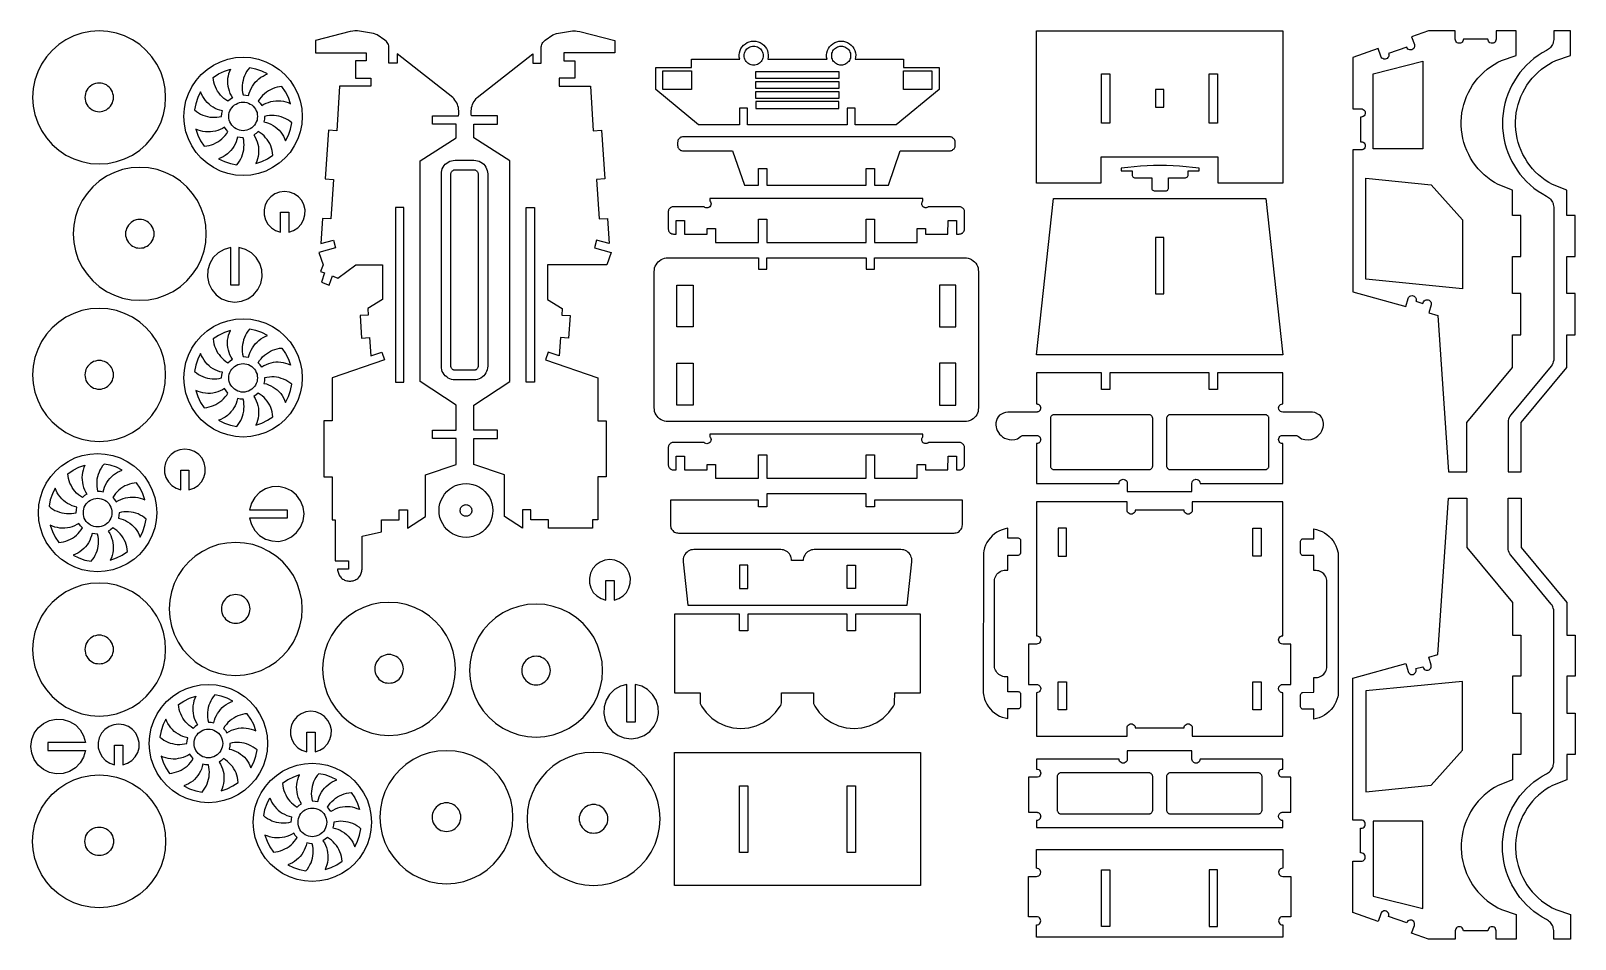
# Model space of a CAD drawing. Extents: x -1116 to 10, y -147 to 515.
import ezdxf

# ---------------------------------------------------------------- set-up
doc = ezdxf.new("R2010")
doc.units = 0
doc.header["$MEASUREMENT"] = 0
doc.layers.get('0').update_dxf_attribs({"linetype": 'CONTINUOUS'})
doc.layers.get('DEFPOINTS').update_dxf_attribs({"color": 18, "linetype": 'CONTINUOUS'})

msp = doc.modelspace()

# ---------------------------------------------------------------- linework, layer by layer
for points in [[(-1053.4, 513.7), (-1059.6, 514.9), (-1066, 515.3), (-1072.3, 514.9), (-1078.5, 513.7), (-1084.5, 511.6), (-1090.2, 508.8), (-1095.5, 505.3), (-1100.3, 501.1), (-1104.4, 496.4), (-1108, 491.1), (-1110.8, 485.4), (-1112.8, 479.4), (-1114, 473.2), (-1114.5, 466.8), (-1114, 460.5), (-1112.8, 454.3), (-1110.8, 448.3), (-1108, 442.6), (-1104.4, 437.3), (-1100.3, 432.5), (-1095.5, 428.4), (-1090.2, 424.8), (-1084.5, 422), (-1078.5, 420), (-1072.3, 418.7), (-1066, 418.3), (-1059.6, 418.7), (-1053.4, 420), (-1047.4, 422), (-1041.7, 424.8), (-1036.4, 428.4), (-1031.7, 432.5), (-1027.5, 437.3), (-1024, 442.6), (-1021.1, 448.3), (-1019.1, 454.3), (-1017.9, 460.5), (-1017.5, 466.8), (-1017.9, 473.2), (-1019.1, 479.4), (-1021.1, 485.4), (-1024, 491.1), (-1027.5, 496.4), (-1031.7, 501.1), (-1036.4, 505.3), (-1041.7, 508.8), (-1047.4, 511.6)], [(-893.8, 128.8), (-884.2, 128.8), (-884.2, 122.8), (-892.1, 122.8), (-892.1, 122.1), (-892, 121.3), (-891.8, 120.5), (-891.6, 119.8), (-891.3, 119.1), (-890.9, 118.4), (-890.5, 117.7), (-890.1, 117.1), (-889.5, 116.5), (-889, 116), (-888.3, 115.5), (-887.7, 115.1), (-887, 114.8), (-886.3, 114.5), (-885.5, 114.2), (-884.8, 114.1), (-884, 114), (-883.2, 113.9), (-882.5, 114), (-881.7, 114.1), (-880.9, 114.2), (-880.2, 114.5), (-879.5, 114.8), (-878.8, 115.1), (-878.1, 115.5), (-877.5, 116), (-876.9, 116.5), (-876.4, 117.1), (-876, 117.7), (-875.5, 118.4), (-875.2, 119.1), (-874.9, 119.8), (-874.6, 120.5), (-874.5, 121.3), (-874.4, 122.1), (-874.3, 122.8), (-874.3, 146.9), (-860.1, 149.9), (-860.1, 158.7), (-847.2, 158.7), (-847.2, 165.9), (-841.2, 165.9), (-841.2, 152.6), (-828, 161.2), (-828, 191.5), (-805.6, 199), (-805.6, 218), (-823, 218), (-823, 224), (-805.6, 224), (-805.6, 242.3), (-832, 259.5), (-832, 420.5), (-805.6, 437.4), (-805.6, 447.4), (-823, 447.4), (-823, 453.4), (-803.9, 453.4), (-803.8, 454.6), (-803.7, 455.8), (-803.7, 457), (-803.9, 458.2), (-804.1, 459.4), (-804.4, 460.6), (-804.8, 461.7), (-805.3, 462.8), (-805.9, 463.9), (-806.6, 464.9), (-807.4, 465.9), (-808.2, 466.7), (-848.7, 498.5), (-848.7, 491.9), (-854.7, 491.9), (-854.7, 503.6), (-854.9, 504.5), (-855.1, 505.4), (-855.5, 506.2), (-856, 506.9), (-856.6, 507.6), (-857.7, 508.5), (-863.4, 512.5), (-866, 513.5), (-877.7, 515.3), (-879.6, 515.3), (-881, 515.2), (-882.9, 514.9), (-908.3, 508.3), (-908.3, 499.4), (-871.4, 499.4), (-871.4, 493.4), (-879.2, 493.4), (-879.2, 480.9), (-867.8, 480.9), (-867.8, 474.9), (-890.7, 474.9), (-892.8, 442.5), (-898.8, 442.9), (-901.2, 407.3), (-895.2, 406.9), (-897.1, 378.2), (-903.1, 378.6), (-904.3, 360.2), (-895.2, 362.8), (-893.6, 357), (-905.9, 353.6), (-902.7, 344.8), (-904.5, 339.8), (-901.6, 338.8), (-904, 332), (-898.2, 329.9), (-895.8, 336.6), (-894.9, 336.3), (-892, 335), (-878.9, 344.8), (-859.5, 344.8), (-859.5, 319.3), (-870.1, 312.9), (-869.8, 308.1), (-875.8, 307.8), (-874.7, 291.3), (-868.8, 291.6), (-867.9, 278.3), (-859.8, 281.1), (-857.9, 275.4), (-896.2, 262.3), (-896.2, 230.9), (-902.2, 230.9), (-902.2, 190.1), (-896.2, 190.1), (-896.2, 158.7), (-893.8, 158.7)], [(-718.8, 515.3), (-717.5, 515.2), (-715.6, 514.9), (-690.1, 508.3), (-690.1, 499.4), (-727.1, 499.4), (-727.1, 493.4), (-719.3, 493.4), (-719.3, 480.9), (-730.7, 480.9), (-730.7, 474.9), (-707.8, 474.9), (-705.7, 442.5), (-699.7, 442.9), (-697.3, 407.3), (-703.3, 406.9), (-701.4, 378.2), (-695.4, 378.6), (-694.2, 360.2), (-703.3, 362.8), (-704.9, 357), (-692.6, 353.6), (-695.8, 344.8), (-739, 344.8), (-739, 319.3), (-728.4, 312.9), (-728.7, 308.1), (-722.7, 307.8), (-723.7, 291.3), (-729.7, 291.6), (-730.5, 278.3), (-738.7, 281.1), (-740.6, 275.4), (-702.3, 262.3), (-702.3, 230.9), (-696.3, 230.9), (-696.3, 190.1), (-702.3, 190.1), (-702.3, 158.7), (-706.4, 158.7), (-706.4, 152.7), (-738.4, 152.7), (-738.4, 158.7), (-751.3, 158.7), (-751.3, 165.9), (-757.3, 165.9), (-757.3, 152.6), (-770.5, 161.2), (-770.5, 191.5), (-792.9, 199), (-792.9, 218), (-775.5, 218), (-775.5, 224), (-792.9, 224), (-792.9, 242.3), (-766.5, 259.5), (-766.5, 420.5), (-792.9, 437.4), (-792.9, 447.4), (-775.5, 447.4), (-775.5, 453.4), (-794.5, 453.4), (-794.7, 454.6), (-794.8, 455.8), (-794.8, 457), (-794.6, 458.2), (-794.4, 459.4), (-794.1, 460.6), (-793.7, 461.7), (-793.2, 462.8), (-792.6, 463.9), (-791.9, 464.9), (-791.1, 465.9), (-790.3, 466.7), (-749.7, 498.5), (-749.7, 491.9), (-743.7, 491.9), (-743.7, 503.6), (-743.6, 504.5), (-743.3, 505.4), (-743, 506.2), (-742.5, 506.9), (-741.8, 507.6), (-740.7, 508.5), (-735.1, 512.5), (-732.5, 513.5), (-720.8, 515.3)], [(-516.6, 503.8), (-515.7, 502.4), (-515.1, 501), (-514.6, 499.4), (-514.4, 497.8), (-514.5, 496.2), (-514.8, 494.6), (-479.6, 494.6), (-479.6, 488.6), (-453.6, 488.6), (-453.6, 472.5), (-484.8, 446.8), (-514.7, 446.8), (-514.7, 459), (-520.7, 459), (-520.7, 446.8), (-593.2, 446.8), (-593.2, 459), (-599.2, 459), (-599.2, 446.8), (-629, 446.8), (-660.2, 472.5), (-660.2, 488.6), (-634.2, 488.6), (-634.2, 494.6), (-599, 494.6), (-599.3, 496.2), (-599.4, 497.8), (-599.2, 499.4), (-598.7, 501), (-598.1, 502.4), (-597.2, 503.8), (-596.1, 505), (-594.8, 506), (-593.5, 506.8), (-592, 507.4), (-590.4, 507.8), (-588.8, 507.9), (-587.2, 507.8), (-585.6, 507.4), (-584.1, 506.8), (-582.7, 506), (-581.5, 505), (-580.4, 503.8), (-579.5, 502.4), (-578.8, 501), (-578.4, 499.4), (-578.2, 497.8), (-578.2, 496.2), (-578.5, 494.6), (-535.3, 494.6), (-535.6, 496.2), (-535.6, 497.8), (-535.4, 499.4), (-535, 501), (-534.3, 502.4), (-533.4, 503.8), (-532.3, 505), (-531.1, 506), (-529.7, 506.8), (-528.2, 507.4), (-526.6, 507.8), (-525, 507.9), (-523.4, 507.8), (-521.8, 507.4), (-520.3, 506.8), (-519, 506), (-517.7, 505)], [(-250.1, 404.3), (-250.1, 423.3), (-335.6, 423.3), (-335.6, 404.3), (-382.5, 404.3), (-382.5, 515.3), (-203.1, 515.3), (-203.1, 404.3)], [(-71.7, 507.8), (-72.2, 507.2), (-72.8, 506.7), (-73.5, 506.4), (-74.3, 506.3), (-75.1, 506.4), (-75.8, 506.7), (-76.4, 507.2), (-76.9, 507.8), (-77.2, 508.6), (-77.3, 509.3), (-77.3, 515.3), (-96.7, 515.3), (-109.1, 511), (-107.1, 505.4), (-106.9, 504.6), (-107, 503.8), (-107.2, 503.1), (-107.6, 502.4), (-108.2, 501.9), (-108.9, 501.5), (-109.7, 501.4), (-110.5, 501.4), (-111.2, 501.7), (-111.9, 502.1), (-112.4, 502.7), (-112.7, 503.4), (-125.9, 498.8), (-125.7, 498), (-125.8, 497.2), (-126, 496.5), (-126.4, 495.8), (-127, 495.3), (-127.7, 495), (-128.5, 494.8), (-129.3, 494.8), (-130, 495.1), (-130.7, 495.5), (-131.2, 496.1), (-131.6, 496.8), (-133.5, 502.5), (-151.9, 496), (-151.9, 458.5), (-145.9, 458.5), (-145.1, 458.4), (-144.4, 458.1), (-143.8, 457.6), (-143.3, 457), (-143, 456.3), (-142.9, 455.5), (-143, 454.7), (-143.3, 454), (-143.8, 453.4), (-144.4, 452.9), (-145.1, 452.6), (-145.9, 452.5), (-146.4, 452.5), (-146.4, 434.5), (-145.9, 434.5), (-145.1, 434.4), (-144.4, 434.1), (-143.8, 433.7), (-143.3, 433), (-143, 432.3), (-142.9, 431.5), (-143, 430.8), (-143.3, 430), (-143.8, 429.4), (-144.4, 428.9), (-145.1, 428.6), (-145.9, 428.5), (-151.9, 428.5), (-151.9, 325.1), (-113.3, 314.3), (-111.7, 320.1), (-111.4, 320.8), (-110.9, 321.4), (-110.3, 321.9), (-109.6, 322.2), (-108.8, 322.3), (-108, 322.2), (-107.3, 321.9), (-106.7, 321.4), (-106.2, 320.8), (-105.9, 320), (-105.8, 319.3), (-105.9, 318.5), (-106, 318.1), (-100.8, 316.6), (-100.7, 317), (-100.4, 317.8), (-99.9, 318.4), (-99.2, 318.8), (-98.5, 319.1), (-97.7, 319.2), (-97, 319.1), (-96.2, 318.8), (-95.6, 318.3), (-95.2, 317.7), (-94.9, 317), (-94.8, 316.2), (-94.9, 315.4), (-96.5, 309.6), (-89.9, 307.8), (-82.3, 193.6), (-68.9, 193.6), (-68.9, 229.6), (-35.5, 269.8), (-35.5, 293.7), (-29.5, 293.7), (-29.5, 323.7), (-35.5, 323.7), (-35.5, 350.7), (-29.5, 350.7), (-29.5, 380.7), (-35.5, 380.7), (-35.5, 399.1), (-46, 403.2), (-48.7, 404.7), (-51.3, 406.4), (-53.8, 408.3), (-56.2, 410.3), (-58.5, 412.5), (-60.6, 414.8), (-62.6, 417.2), (-64.4, 419.7), (-66.1, 422.4), (-67.5, 425.1), (-68.9, 428), (-70, 430.9), (-71, 433.9), (-71.8, 436.9), (-72.3, 440), (-72.7, 443.1), (-72.9, 446.2), (-72.9, 449.3), (-72.8, 452.4), (-72.4, 455.5), (-71.8, 458.6), (-71.1, 461.6), (-70.1, 464.6), (-69, 467.5), (-67.7, 470.4), (-66.2, 473.1), (-64.6, 475.8), (-62.8, 478.3), (-60.8, 480.8), (-58.7, 483.1), (-56.5, 485.3), (-54.1, 487.3), (-51.6, 489.2), (-49, 490.9), (-46.3, 492.4), (-43.5, 493.8), (-32.8, 497.3), (-32.8, 515.3), (-47.5, 515.3), (-47.5, 509.3), (-47.6, 508.6), (-47.9, 507.8), (-48.3, 507.2), (-49, 506.7), (-49.7, 506.4), (-50.5, 506.3), (-51.2, 506.4), (-52, 506.7), (-52.6, 507.2), (-53.1, 507.8), (-53.4, 508.6), (-53.5, 509.3), (-71.3, 509.3), (-71.4, 508.6)], [(-29.4, 467.5), (-28.1, 470.4), (-26.6, 473.1), (-25, 475.8), (-23.2, 478.3), (-21.2, 480.8), (-19.1, 483.1), (-16.8, 485.3), (-14.5, 487.3), (-12, 489.2), (-9.4, 490.9), (-6.7, 492.4), (-3.9, 493.8), (6.8, 497.3), (6.8, 515.3), (-5.4, 515.3), (-5.4, 509.9), (-5.4, 509), (-5.6, 508.1), (-5.8, 507.2), (-6, 506.3), (-6.4, 505.5), (-6.8, 504.7), (-7.3, 504), (-7.9, 503.3), (-8.5, 502.6), (-9.2, 502), (-10, 501.5), (-10.7, 501), (-13.9, 499.3), (-16.9, 497.3), (-19.9, 495.1), (-22.7, 492.8), (-25.3, 490.3), (-27.8, 487.7), (-30.1, 484.9), (-32.2, 482), (-34.2, 478.9), (-36, 475.8), (-37.6, 472.5), (-39, 469.2), (-40.2, 465.8), (-41.1, 462.3), (-41.9, 458.7), (-42.4, 455.1), (-42.8, 451.5), (-42.9, 447.9), (-42.8, 444.3), (-42.4, 440.7), (-41.9, 437.1), (-41.1, 433.5), (-40.2, 430.1), (-39, 426.6), (-37.6, 423.3), (-36, 420), (-34.2, 416.9), (-32.2, 413.8), (-30.1, 410.9), (-27.8, 408.1), (-25.3, 405.5), (-22.7, 403), (-19.9, 400.7), (-16.9, 398.5), (-13.9, 396.6), (-10.7, 394.8), (-10, 394.3), (-9.2, 393.8), (-8.5, 393.2), (-7.9, 392.6), (-7.3, 391.8), (-6.8, 391.1), (-6.4, 390.3), (-6, 389.5), (-5.8, 388.6), (-5.6, 387.7), (-5.4, 386.8), (-5.4, 385.9), (-5.4, 276.2), (-5.5, 275.1), (-5.8, 274), (-6.2, 272.9), (-6.7, 271.8), (-7.3, 270.9), (-36.8, 235.3), (-37.5, 234.4), (-38, 233.3), (-38.4, 232.2), (-38.6, 231.1), (-38.8, 230), (-38.8, 193.6), (-29.3, 193.6), (-29.3, 229.6), (4.1, 269.8), (4.1, 293.7), (10.1, 293.7), (10.1, 323.7), (4.1, 323.7), (4.1, 350.7), (10.1, 350.7), (10.1, 380.7), (4.1, 380.7), (4.1, 399.1), (-6.4, 403.2), (-9.1, 404.7), (-11.7, 406.4), (-14.2, 408.3), (-16.6, 410.3), (-18.9, 412.5), (-21, 414.8), (-23, 417.2), (-24.8, 419.7), (-26.4, 422.4), (-27.9, 425.1), (-29.2, 428), (-30.4, 430.9), (-31.4, 433.9), (-32.1, 436.9), (-32.7, 440), (-33.1, 443.1), (-33.3, 446.2), (-33.3, 449.3), (-33.1, 452.4), (-32.8, 455.5), (-32.2, 458.6), (-31.4, 461.6), (-30.5, 464.6)], [(-919.4, 441.8), (-921.2, 436.5), (-923.7, 431.4), (-926.8, 426.7), (-930.5, 422.5), (-934.8, 418.8), (-939.5, 415.6), (-944.5, 413.1), (-949.9, 411.3), (-955.4, 410.2), (-961, 409.9), (-966.7, 410.2), (-972.2, 411.3), (-977.5, 413.1), (-982.6, 415.6), (-987.3, 418.8), (-991.5, 422.5), (-995.2, 426.7), (-998.4, 431.4), (-1000.9, 436.5), (-1002.7, 441.8), (-1003.8, 447.4), (-1004.2, 453), (-1003.8, 458.6), (-1002.7, 464.2), (-1000.9, 469.5), (-998.4, 474.6), (-995.2, 479.2), (-991.5, 483.5), (-987.3, 487.2), (-982.6, 490.3), (-977.5, 492.8), (-972.2, 494.7), (-966.7, 495.8), (-961, 496.1), (-955.4, 495.8), (-949.9, 494.7), (-944.5, 492.8), (-939.5, 490.3), (-934.8, 487.2), (-930.5, 483.5), (-926.8, 479.2), (-923.7, 474.6), (-921.2, 469.5), (-919.4, 464.2), (-918.3, 458.6), (-917.9, 453), (-918.3, 447.4)], [(-582.8, 493.8), (-583.3, 493.1), (-583.9, 492.4), (-584.6, 491.8), (-585.3, 491.3), (-586.1, 490.9), (-587, 490.6), (-587.9, 490.4), (-588.8, 490.4), (-589.7, 490.4), (-590.6, 490.6), (-591.4, 490.9), (-592.3, 491.3), (-593, 491.8), (-593.7, 492.4), (-594.3, 493.1), (-594.8, 493.8), (-595.2, 494.6), (-595.5, 495.5), (-595.7, 496.4), (-595.7, 497.3), (-595.7, 498.2), (-595.5, 499.1), (-595.2, 499.9), (-594.8, 500.8), (-594.3, 501.5), (-593.7, 502.2), (-593, 502.8), (-592.3, 503.3), (-591.4, 503.7), (-590.6, 504), (-589.7, 504.2), (-588.8, 504.2), (-587.9, 504.2), (-587, 504), (-586.1, 503.7), (-585.3, 503.3), (-584.6, 502.8), (-583.9, 502.2), (-583.3, 501.5), (-582.8, 500.8), (-582.4, 499.9), (-582.1, 499.1), (-581.9, 498.2), (-581.9, 497.3), (-581.9, 496.4), (-582.1, 495.5), (-582.4, 494.6)], [(-518.6, 499.9), (-518.3, 499.1), (-518.1, 498.2), (-518.1, 497.3), (-518.1, 496.4), (-518.3, 495.5), (-518.6, 494.6), (-519, 493.8), (-519.5, 493.1), (-520.1, 492.4), (-520.8, 491.8), (-521.5, 491.3), (-522.4, 490.9), (-523.2, 490.6), (-524.1, 490.4), (-525, 490.4), (-525.9, 490.4), (-526.8, 490.6), (-527.7, 490.9), (-528.5, 491.3), (-529.2, 491.8), (-529.9, 492.4), (-530.5, 493.1), (-531, 493.8), (-531.4, 494.6), (-531.7, 495.5), (-531.9, 496.4), (-531.9, 497.3), (-531.9, 498.2), (-531.7, 499.1), (-531.4, 499.9), (-531, 500.8), (-530.5, 501.5), (-529.9, 502.2), (-529.2, 502.8), (-528.5, 503.3), (-527.7, 503.7), (-526.8, 504), (-525.9, 504.2), (-525, 504.2), (-524.1, 504.2), (-523.2, 504), (-522.4, 503.7), (-521.5, 503.3), (-520.8, 502.8), (-520.1, 502.2), (-519.5, 501.5), (-519, 500.8)], [(-982.3, 477.9), (-982.6, 479.6), (-982.8, 481.3), (-978.9, 483.9), (-974.7, 486), (-970.3, 487.5), (-971, 485.8), (-971.6, 484.1), (-972, 482.3), (-972.3, 480.5), (-972.4, 478.7), (-972.4, 476.8), (-972.1, 475), (-971.8, 473.2), (-971.3, 471.5), (-970.6, 469.7), (-969.8, 468.1), (-968.8, 466.5), (-970.5, 465.4), (-972.1, 464.1), (-973.6, 465), (-975, 466.1), (-976.3, 467.3), (-977.5, 468.5), (-978.6, 469.9), (-979.6, 471.4), (-980.4, 472.9), (-981.2, 474.5), (-981.8, 476.2)], [(-961, 468.6), (-959, 468.5), (-957, 468.1), (-956.5, 469.9), (-956, 471.6), (-955.2, 473.3), (-954.3, 474.9), (-953.3, 476.4), (-952.2, 477.9), (-950.9, 479.2), (-949.5, 480.4), (-948.1, 481.5), (-946.5, 482.4), (-944.9, 483.3), (-943.2, 483.9), (-947.4, 486), (-951.8, 487.5), (-956.4, 488.4), (-957.5, 487), (-958.5, 485.6), (-959.3, 484.1), (-960.1, 482.5), (-960.7, 480.8), (-961.1, 479.1), (-961.5, 477.4), (-961.7, 475.6), (-961.7, 473.9), (-961.6, 472.1), (-961.4, 470.4)], [(-634.2, 472.5), (-654.9, 472.5), (-654.9, 486.1), (-634.2, 486.1)], [(-526.6, 480.5), (-587.2, 480.5), (-587.2, 485.6), (-526.6, 485.6)], [(-458.9, 472.5), (-479.6, 472.5), (-479.6, 486.1), (-458.9, 486.1)], [(-100.8, 429.3), (-137.2, 429.3), (-137.2, 484), (-100.8, 493.2)], [(-1057.7, 473.2), (-1058.6, 474.2), (-1059.6, 475.1), (-1060.7, 475.9), (-1062, 476.5), (-1063.3, 476.9), (-1064.6, 477.2), (-1066, 477.3), (-1067.3, 477.2), (-1068.7, 476.9), (-1070, 476.5), (-1071.2, 475.9), (-1072.3, 475.1), (-1073.3, 474.2), (-1074.2, 473.2), (-1075, 472.1), (-1075.6, 470.8), (-1076, 469.5), (-1076.3, 468.2), (-1076.4, 466.8), (-1076.3, 465.5), (-1076, 464.1), (-1075.6, 462.8), (-1075, 461.6), (-1074.2, 460.5), (-1073.3, 459.5), (-1072.3, 458.6), (-1071.2, 457.8), (-1070, 457.2), (-1068.7, 456.8), (-1067.3, 456.5), (-1066, 456.4), (-1064.6, 456.5), (-1063.3, 456.8), (-1062, 457.2), (-1060.7, 457.8), (-1059.6, 458.6), (-1058.6, 459.5), (-1057.7, 460.5), (-1056.9, 461.6), (-1056.3, 462.8), (-1055.9, 464.1), (-1055.6, 465.5), (-1055.5, 466.8), (-1055.6, 468.2), (-1055.9, 469.5), (-1056.3, 470.8), (-1056.9, 472.1)], [(-948.6, 462.5), (-947.5, 460.8), (-945.9, 461.8), (-944.3, 462.6), (-942.6, 463.2), (-940.8, 463.8), (-939, 464.1), (-937.2, 464.3), (-935.4, 464.4), (-933.5, 464.2), (-931.7, 464), (-929.9, 463.5), (-928.2, 463), (-926.5, 462.2), (-928, 466.7), (-930.1, 470.9), (-932.7, 474.7), (-934.4, 474.6), (-936.2, 474.2), (-937.9, 473.7), (-939.5, 473.1), (-941.1, 472.4), (-942.6, 471.5), (-944.1, 470.6), (-945.5, 469.5), (-946.8, 468.2), (-947.9, 466.9), (-949, 465.5), (-950, 464.1)], [(-587.2, 473.3), (-587.2, 478.3), (-526.6, 478.3), (-526.6, 473.3)], [(-335.1, 447.9), (-335.1, 484), (-329.1, 484), (-329.1, 447.9)], [(-256.6, 447.9), (-256.6, 484), (-250.6, 484), (-250.6, 447.9)], [(-994, 466.7), (-995.5, 462.2), (-996.5, 457.7), (-995.1, 456.5), (-993.6, 455.6), (-992.1, 454.7), (-990.5, 453.9), (-988.8, 453.3), (-987.1, 452.9), (-985.4, 452.5), (-983.7, 452.3), (-981.9, 452.3), (-980.1, 452.4), (-978.4, 452.6), (-976.7, 453), (-976.5, 455), (-976.1, 457), (-977.9, 457.5), (-979.7, 458.1), (-981.3, 458.8), (-982.9, 459.7), (-984.5, 460.7), (-985.9, 461.8), (-987.2, 463.1), (-988.4, 464.5), (-989.5, 465.9), (-990.5, 467.5), (-991.3, 469.1), (-992, 470.9)], [(-963.7, 463.1), (-962.4, 463.3), (-961, 463.4), (-959.7, 463.3), (-958.3, 463.1), (-957, 462.6), (-955.8, 462), (-954.7, 461.3), (-953.6, 460.4), (-952.7, 459.3), (-952, 458.2), (-951.4, 457), (-950.9, 455.7), (-950.7, 454.4), (-950.6, 453), (-950.7, 451.6), (-950.9, 450.3), (-951.4, 449), (-952, 447.8), (-952.7, 446.6), (-953.6, 445.6), (-954.7, 444.7), (-955.8, 443.9), (-957, 443.3), (-958.3, 442.9), (-959.7, 442.6), (-961, 442.5), (-962.4, 442.6), (-963.7, 442.9), (-965, 443.3), (-966.2, 443.9), (-967.4, 444.7), (-968.4, 445.6), (-969.3, 446.6), (-970.1, 447.8), (-970.7, 449), (-971.1, 450.3), (-971.4, 451.6), (-971.5, 453), (-971.4, 454.4), (-971.1, 455.7), (-970.7, 457), (-970.1, 458.2), (-969.3, 459.3), (-968.4, 460.4), (-967.4, 461.3), (-966.2, 462), (-965, 462.6)], [(-587.2, 466), (-587.2, 471.1), (-526.6, 471.1), (-526.6, 466)], [(-526.6, 458.8), (-526.6, 463.8), (-587.2, 463.8), (-587.2, 458.8)], [(-289.8, 459.8), (-289.8, 472.5), (-295.8, 472.5), (-295.8, 459.8)], [(-925.6, 448.3), (-927, 449.4), (-928.4, 450.4), (-930, 451.3), (-931.6, 452), (-933.2, 452.6), (-934.9, 453.1), (-936.6, 453.4), (-938.4, 453.6), (-940.2, 453.7), (-941.9, 453.6), (-943.7, 453.4), (-945.4, 453), (-945.5, 450.9), (-945.9, 448.9), (-944.1, 448.5), (-942.4, 447.9), (-940.7, 447.2), (-939.1, 446.3), (-937.6, 445.3), (-936.2, 444.1), (-934.8, 442.9), (-933.6, 441.5), (-932.5, 440), (-931.6, 438.5), (-930.8, 436.8), (-930.1, 435.1), (-928, 439.3), (-926.5, 443.7)], [(-989.4, 431.2), (-987.6, 431.4), (-985.9, 431.8), (-984.2, 432.2), (-982.5, 432.8), (-980.9, 433.6), (-979.4, 434.4), (-977.9, 435.4), (-976.6, 436.5), (-975.3, 437.7), (-974.1, 439), (-973, 440.4), (-972.1, 441.9), (-973.4, 443.5), (-974.6, 445.2), (-976.1, 444.2), (-977.8, 443.4), (-979.5, 442.7), (-981.2, 442.2), (-983, 441.9), (-984.9, 441.7), (-986.7, 441.6), (-988.5, 441.7), (-990.3, 442), (-992.1, 442.4), (-993.9, 443), (-995.5, 443.7), (-994, 439.3), (-992, 435.1)], [(-939.3, 424.6), (-939.5, 426.4), (-939.8, 428.1), (-940.3, 429.8), (-940.9, 431.5), (-941.6, 433.1), (-942.5, 434.6), (-943.5, 436.1), (-944.6, 437.4), (-945.8, 438.7), (-947.1, 439.9), (-948.5, 441), (-950, 441.9), (-951.5, 440.6), (-953.2, 439.4), (-952.3, 437.9), (-951.4, 436.2), (-950.8, 434.5), (-950.3, 432.8), (-949.9, 431), (-949.7, 429.1), (-949.7, 427.3), (-949.8, 425.5), (-950, 423.7), (-950.5, 421.9), (-951, 420.2), (-951.8, 418.5), (-947.4, 420), (-943.2, 422)], [(-965.7, 417.6), (-964.6, 418.9), (-963.6, 420.4), (-962.7, 421.9), (-962, 423.5), (-961.4, 425.2), (-960.9, 426.9), (-960.6, 428.6), (-960.4, 430.4), (-960.3, 432.1), (-960.4, 433.9), (-960.6, 435.6), (-961, 437.3), (-963.1, 437.5), (-965.1, 437.9), (-965.5, 436.1), (-966.1, 434.4), (-966.8, 432.7), (-967.7, 431.1), (-968.7, 429.5), (-969.9, 428.1), (-971.1, 426.8), (-972.5, 425.6), (-974, 424.5), (-975.5, 423.5), (-977.2, 422.7), (-978.9, 422), (-974.7, 420), (-970.3, 418.5)], [(-643.7, 436), (-644, 435.5), (-644.1, 435), (-644.2, 434.5), (-644.3, 434), (-644.3, 431.9), (-644.2, 431.3), (-644.1, 430.8), (-644, 430.3), (-643.7, 429.9), (-643.4, 429.4), (-643.1, 429), (-642.7, 428.7), (-642.3, 428.4), (-641.8, 428.2), (-641.3, 428), (-640.8, 427.9), (-640.3, 427.9), (-604.2, 427.9), (-595.6, 402.7), (-585.3, 402.7), (-585.3, 414.9), (-579.3, 414.9), (-579.3, 402.7), (-506.8, 402.7), (-506.8, 414.9), (-500.8, 414.9), (-500.8, 402.7), (-490.5, 402.7), (-482, 427.9), (-445.9, 427.9), (-445.4, 427.9), (-444.9, 428), (-444.4, 428.2), (-443.9, 428.4), (-443.5, 428.7), (-443.1, 429), (-442.7, 429.4), (-442.4, 429.9), (-442.2, 430.3), (-442, 430.8), (-441.9, 431.3), (-441.9, 431.9), (-441.9, 434), (-441.9, 434.5), (-442, 435), (-442.2, 435.5), (-442.4, 436), (-442.7, 436.4), (-443.1, 436.8), (-443.5, 437.2), (-443.9, 437.5), (-444.4, 437.7), (-444.9, 437.9), (-445.4, 438), (-445.9, 438), (-640.3, 438), (-640.8, 438), (-641.3, 437.9), (-641.8, 437.7), (-642.3, 437.5), (-642.7, 437.2), (-643.1, 436.8), (-643.4, 436.4)], [(-814.5, 417.1), (-813.6, 418.1), (-812.6, 418.9), (-811.5, 419.6), (-810.4, 420.2), (-809.1, 420.6), (-807.8, 420.9), (-806.5, 421), (-792.7, 421), (-791.4, 420.9), (-790.1, 420.6), (-788.9, 420.2), (-787.7, 419.6), (-786.6, 418.9), (-785.6, 418.1), (-784.8, 417.1), (-784, 416), (-783.5, 414.8), (-783, 413.6), (-782.8, 412.3), (-782.7, 411), (-782.7, 270.8), (-782.8, 269.5), (-783, 268.2), (-783.5, 267), (-784, 265.8), (-784.8, 264.7), (-785.6, 263.7), (-786.6, 262.9), (-787.7, 262.1), (-788.9, 261.6), (-790.1, 261.1), (-791.4, 260.9), (-792.7, 260.8), (-806.5, 260.8), (-807.8, 260.9), (-809.1, 261.1), (-810.4, 261.6), (-811.5, 262.1), (-812.6, 262.9), (-813.6, 263.7), (-814.5, 264.7), (-815.2, 265.8), (-815.8, 267), (-816.2, 268.2), (-816.4, 269.5), (-816.5, 270.8), (-816.5, 411), (-816.4, 412.3), (-816.2, 413.6), (-815.8, 414.8), (-815.2, 416)], [(-264.1, 413.2), (-264.1, 415.1), (-268.8, 415.7), (-273.5, 416.2), (-278.3, 416.7), (-283, 417), (-287.7, 417.1), (-292.5, 417.2), (-297.2, 417.1), (-302, 417), (-306.7, 416.7), (-311.4, 416.2), (-316.1, 415.7), (-320.8, 415.1), (-320.8, 413.2), (-312.8, 413.2), (-312.8, 409.9), (-312.7, 409.4), (-312.4, 408.9), (-312, 408.6), (-311.6, 408.3), (-311.1, 408.2), (-298.6, 408.1), (-298.6, 400.4), (-298.5, 399.9), (-298.2, 399.4), (-297.8, 399.1), (-297.4, 398.8), (-296.9, 398.7), (-288.3, 398.6), (-287.8, 398.7), (-287.3, 398.9), (-286.9, 399.2), (-286.8, 399.4), (-286.5, 399.9), (-286.4, 400.4), (-286.3, 408.1), (-273.9, 408.2), (-273.4, 408.3), (-272.9, 408.6), (-272.5, 408.9), (-272.3, 409.4), (-272.1, 409.9), (-272.1, 413.2)], [(-1030, 319.2), (-1023.8, 320.5), (-1017.8, 322.5), (-1012.1, 325.3), (-1006.8, 328.8), (-1002.1, 333), (-997.9, 337.8), (-994.4, 343.1), (-991.5, 348.7), (-989.5, 354.8), (-988.3, 361), (-987.9, 367.3), (-988.3, 373.6), (-989.5, 379.9), (-991.5, 385.9), (-994.4, 391.6), (-997.9, 396.8), (-1002.1, 401.6), (-1006.8, 405.8), (-1012.1, 409.3), (-1017.8, 412.1), (-1023.8, 414.2), (-1030, 415.4), (-1036.4, 415.8), (-1042.7, 415.4), (-1048.9, 414.2), (-1054.9, 412.1), (-1060.6, 409.3), (-1065.9, 405.8), (-1070.7, 401.6), (-1074.8, 396.8), (-1078.4, 391.6), (-1081.2, 385.9), (-1083.2, 379.9), (-1084.4, 373.6), (-1084.9, 367.3), (-1084.4, 361), (-1083.2, 354.8), (-1081.2, 348.7), (-1078.4, 343.1), (-1074.8, 337.8), (-1070.7, 333), (-1065.9, 328.8), (-1060.6, 325.3), (-1054.9, 322.5), (-1048.9, 320.5), (-1042.7, 319.2), (-1036.4, 318.8)], [(-789.9, 269.7), (-790.1, 269.3), (-790.3, 269), (-790.6, 268.7), (-790.9, 268.4), (-791.2, 268.2), (-791.5, 268), (-791.9, 267.9), (-792.3, 267.8), (-792.7, 267.8), (-806.5, 267.8), (-806.9, 267.8), (-807.3, 267.9), (-807.7, 268), (-808, 268.2), (-808.4, 268.4), (-808.7, 268.7), (-808.9, 269), (-809.1, 269.3), (-809.3, 269.7), (-809.4, 270), (-809.5, 270.4), (-809.5, 270.8), (-809.5, 411), (-809.5, 411.4), (-809.4, 411.8), (-809.3, 412.1), (-809.1, 412.5), (-808.9, 412.8), (-808.7, 413.1), (-808.4, 413.4), (-808, 413.6), (-807.7, 413.8), (-807.3, 413.9), (-806.9, 414), (-806.5, 414), (-792.7, 414), (-792.3, 414), (-791.9, 413.9), (-791.5, 413.8), (-791.2, 413.6), (-790.9, 413.4), (-790.6, 413.1), (-790.3, 412.8), (-790.1, 412.5), (-789.9, 412.1), (-789.8, 411.8), (-789.7, 411.4), (-789.7, 411), (-789.7, 270.8), (-789.7, 270.4), (-789.8, 270)], [(-71.9, 377.6), (-71.9, 327.3), (-142.4, 334.3), (-142.4, 408), (-94.9, 403)], [(-933.8, 383), (-927.8, 383), (-927.8, 368.6), (-924.3, 369.8), (-921.2, 371.7), (-918.7, 374.4), (-916.9, 377.6), (-916, 381.1), (-915.9, 384.8), (-916.7, 388.4), (-918.3, 391.6), (-920.7, 394.4), (-923.7, 396.5), (-927.2, 397.8), (-930.8, 398.3), (-934.4, 397.8), (-937.9, 396.5), (-940.9, 394.4), (-943.2, 391.6), (-944.9, 388.4), (-945.7, 384.8), (-945.6, 381.1), (-944.7, 377.6), (-942.9, 374.4), (-940.4, 371.7), (-937.3, 369.8), (-933.8, 368.6)], [(-849.9, 386.4), (-849.9, 259), (-843.9, 259), (-843.9, 386.4)], [(-748.6, 386.4), (-748.6, 259), (-754.6, 259), (-754.6, 386.4)], [(-651, 384.2), (-651.1, 383.6), (-651.2, 383.1), (-651.2, 371.1), (-651.1, 370.6), (-651, 370.1), (-650.9, 369.6), (-650.6, 369.1), (-650.4, 368.7), (-650, 368.3), (-649.6, 367.9), (-649.2, 367.7), (-648.7, 367.4), (-648.2, 367.3), (-647.7, 367.2), (-647.2, 367.1), (-645.2, 367.1), (-645.2, 377.1), (-639.2, 377.1), (-639.2, 367.1), (-622.6, 367.1), (-622.6, 371.1), (-616.6, 371.1), (-616.6, 361.1), (-585.3, 361.1), (-585.3, 378.1), (-579.3, 378.1), (-579.3, 361.1), (-506.8, 361.1), (-506.8, 378.1), (-500.8, 378.1), (-500.8, 361.1), (-469.6, 361.1), (-469.6, 371.1), (-463.6, 371.1), (-463.6, 367.1), (-447.2, 367.1), (-447, 377.1), (-441, 377.1), (-441, 367.1), (-439, 367.1), (-438.5, 367.2), (-438, 367.3), (-437.5, 367.4), (-437, 367.7), (-436.6, 367.9), (-436.2, 368.3), (-435.8, 368.7), (-435.5, 369.1), (-435.3, 369.6), (-435.1, 370.1), (-435, 370.6), (-435, 371.1), (-435, 383.1), (-435, 383.7), (-435.2, 384.2), (-435.3, 384.7), (-435.6, 385.2), (-435.9, 385.6), (-436.3, 386), (-436.7, 386.3), (-437.1, 386.6), (-437.6, 386.8), (-438.1, 387), (-438.6, 387.1), (-461.3, 387.1), (-461.6, 386.9), (-461.9, 386.7), (-462.2, 386.5), (-462.6, 386.4), (-463, 386.3), (-463.3, 386.3), (-463.7, 386.3), (-464.1, 386.4), (-464.4, 386.5), (-464.8, 386.7), (-465.1, 386.9), (-465.4, 387.1), (-465.6, 387.4), (-465.8, 387.7), (-466, 388.1), (-466.1, 388.5), (-466.2, 388.8), (-466.2, 389.2), (-466.2, 389.6), (-466.1, 390), (-466, 390.4), (-465.8, 390.7), (-465.6, 391.1), (-465.4, 391.4), (-465.4, 393.1), (-620.8, 393.1), (-620.8, 391.4), (-620.3, 390.7), (-620, 390), (-619.9, 389.2), (-620, 388.5), (-620.3, 387.7), (-620.8, 387.1), (-621.4, 386.6), (-622.1, 386.3), (-622.9, 386.2), (-623.7, 386.3), (-624.4, 386.6), (-625, 387.1), (-647.2, 387.1), (-647.7, 387.1), (-648.2, 387), (-648.7, 386.8), (-649.2, 386.6), (-649.6, 386.3), (-650, 385.9), (-650.4, 385.6), (-650.6, 385.1), (-650.9, 384.7)], [(-382.5, 279), (-370.1, 393.1), (-215.5, 393.1), (-203.1, 279)], [(-1030, 375.6), (-1031.1, 376.3), (-1032.4, 377), (-1033.7, 377.4), (-1035, 377.7), (-1036.4, 377.7), (-1037.7, 377.7), (-1039.1, 377.4), (-1040.4, 377), (-1041.6, 376.3), (-1042.7, 375.6), (-1043.7, 374.7), (-1044.6, 373.7), (-1045.4, 372.5), (-1046, 371.3), (-1046.4, 370), (-1046.7, 368.7), (-1046.8, 367.3), (-1046.7, 365.9), (-1046.4, 364.6), (-1046, 363.3), (-1045.4, 362.1), (-1044.6, 361), (-1043.7, 359.9), (-1042.7, 359), (-1041.6, 358.3), (-1040.4, 357.7), (-1039.1, 357.2), (-1037.7, 357), (-1036.4, 356.9), (-1035, 357), (-1033.7, 357.2), (-1032.4, 357.7), (-1031.1, 358.3), (-1030, 359), (-1029, 359.9), (-1028.1, 361), (-1027.3, 362.1), (-1026.7, 363.3), (-1026.3, 364.6), (-1026, 365.9), (-1025.9, 367.3), (-1026, 368.7), (-1026.3, 370), (-1026.7, 371.3), (-1027.3, 372.5), (-1028.1, 373.7), (-1029, 374.7)], [(-289.8, 323.5), (-289.8, 364.7), (-295.8, 364.7), (-295.8, 323.5)], [(-964.1, 329.8), (-970.1, 329.8), (-970.1, 357.3), (-974.9, 355.9), (-979.2, 353.4), (-982.8, 350), (-985.3, 345.7), (-986.8, 341), (-987.1, 336), (-986.1, 331.1), (-983.9, 326.6), (-980.7, 322.8), (-976.7, 319.9), (-972, 318.1), (-967.1, 317.5), (-962.2, 318.1), (-957.5, 319.9), (-953.5, 322.8), (-950.3, 326.6), (-948.2, 331.1), (-947.2, 336), (-947.4, 341), (-948.9, 345.7), (-951.5, 350), (-955, 353.4), (-959.3, 355.9), (-964.1, 357.3)], [(-585.3, 341.6), (-579.3, 341.6), (-579.3, 349.8), (-506.8, 349.8), (-506.8, 341.6), (-500.8, 341.6), (-500.8, 349.8), (-434.9, 349.8), (-433.6, 349.7), (-432.3, 349.5), (-431, 349), (-429.9, 348.5), (-428.8, 347.7), (-427.8, 346.9), (-426.9, 345.9), (-426.2, 344.8), (-425.6, 343.6), (-425.2, 342.4), (-425, 341.1), (-424.9, 339.8), (-424.9, 240.4), (-425, 239.1), (-425.2, 237.8), (-425.6, 236.6), (-426.2, 235.4), (-426.9, 234.3), (-427.8, 233.3), (-428.8, 232.4), (-429.9, 231.7), (-431, 231.1), (-432.3, 230.7), (-433.6, 230.5), (-434.9, 230.4), (-651.3, 230.4), (-652.6, 230.5), (-653.9, 230.7), (-655.1, 231.1), (-656.3, 231.7), (-657.4, 232.4), (-658.4, 233.3), (-659.2, 234.3), (-660, 235.4), (-660.5, 236.6), (-661, 237.8), (-661.2, 239.1), (-661.3, 240.4), (-661.3, 339.8), (-661.2, 341.1), (-661, 342.4), (-660.5, 343.6), (-660, 344.8), (-659.2, 345.9), (-658.4, 346.9), (-657.4, 347.7), (-656.3, 348.5), (-655.1, 349), (-653.9, 349.5), (-652.6, 349.7), (-651.3, 349.8), (-585.3, 349.8)], [(-644.8, 299.4), (-644.8, 329.8), (-632.8, 329.8), (-632.8, 299.4)], [(-441.4, 299.4), (-441.4, 329.8), (-453.4, 329.8), (-453.4, 299.4)], [(-1095.5, 302.9), (-1100.3, 298.7), (-1104.4, 294), (-1108, 288.7), (-1110.8, 283), (-1112.8, 277), (-1114, 270.8), (-1114.5, 264.4), (-1114, 258.1), (-1112.8, 251.9), (-1110.8, 245.9), (-1108, 240.2), (-1104.4, 234.9), (-1100.3, 230.1), (-1095.5, 226), (-1090.2, 222.4), (-1084.5, 219.6), (-1078.5, 217.6), (-1072.3, 216.4), (-1066, 215.9), (-1059.6, 216.4), (-1053.4, 217.6), (-1047.4, 219.6), (-1041.7, 222.4), (-1036.4, 226), (-1031.7, 230.1), (-1027.5, 234.9), (-1024, 240.2), (-1021.1, 245.9), (-1019.1, 251.9), (-1017.9, 258.1), (-1017.5, 264.4), (-1017.9, 270.8), (-1019.1, 277), (-1021.1, 283), (-1024, 288.7), (-1027.5, 294), (-1031.7, 298.7), (-1036.4, 302.9), (-1041.7, 306.4), (-1047.4, 309.3), (-1053.4, 311.3), (-1059.6, 312.5), (-1066, 312.9), (-1072.3, 312.5), (-1078.5, 311.3), (-1084.5, 309.3), (-1090.2, 306.4)], [(-921.2, 278.7), (-919.4, 273.4), (-918.3, 267.9), (-917.9, 262.2), (-918.3, 256.6), (-919.4, 251.1), (-921.2, 245.7), (-923.7, 240.7), (-926.8, 236), (-930.5, 231.7), (-934.8, 228), (-939.5, 224.9), (-944.5, 222.4), (-949.9, 220.6), (-955.4, 219.5), (-961, 219.1), (-966.7, 219.5), (-972.2, 220.6), (-977.5, 222.4), (-982.6, 224.9), (-987.3, 228), (-991.5, 231.7), (-995.2, 236), (-998.4, 240.7), (-1000.9, 245.7), (-1002.7, 251.1), (-1003.8, 256.6), (-1004.2, 262.2), (-1003.8, 267.9), (-1002.7, 273.4), (-1000.9, 278.7), (-998.4, 283.8), (-995.2, 288.5), (-991.5, 292.7), (-987.3, 296.5), (-982.6, 299.6), (-977.5, 302.1), (-972.2, 303.9), (-966.7, 305), (-961, 305.4), (-955.4, 305), (-949.9, 303.9), (-944.5, 302.1), (-939.5, 299.6), (-934.8, 296.5), (-930.5, 292.7), (-926.8, 288.5), (-923.7, 283.8)], [(-970.5, 274.6), (-968.8, 275.8), (-969.8, 277.4), (-970.6, 279), (-971.3, 280.7), (-971.8, 282.5), (-972.1, 284.3), (-972.4, 286.1), (-972.4, 287.9), (-972.3, 289.7), (-972, 291.6), (-971.6, 293.3), (-971, 295.1), (-970.3, 296.8), (-974.7, 295.3), (-978.9, 293.2), (-982.8, 290.6), (-982.6, 288.8), (-982.3, 287.1), (-981.8, 285.4), (-981.2, 283.8), (-980.4, 282.2), (-979.6, 280.6), (-978.6, 279.2), (-977.5, 277.8), (-976.3, 276.5), (-975, 275.3), (-973.6, 274.3), (-972.1, 273.3)], [(-956.4, 297.7), (-957.5, 296.3), (-958.5, 294.8), (-959.3, 293.3), (-960.1, 291.7), (-960.7, 290), (-961.1, 288.4), (-961.5, 286.6), (-961.7, 284.9), (-961.7, 283.1), (-961.6, 281.4), (-961.4, 279.6), (-961, 277.9), (-959, 277.7), (-957, 277.3), (-956.5, 279.1), (-956, 280.9), (-955.2, 282.5), (-954.3, 284.1), (-953.3, 285.7), (-952.2, 287.1), (-950.9, 288.4), (-949.5, 289.6), (-948.1, 290.7), (-946.5, 291.7), (-944.9, 292.5), (-943.2, 293.2), (-947.4, 295.3), (-951.8, 296.8)], [(-932.7, 284), (-930.1, 280.1), (-928, 275.9), (-926.5, 271.5), (-928.2, 272.2), (-929.9, 272.8), (-931.7, 273.2), (-933.5, 273.5), (-935.4, 273.6), (-937.2, 273.6), (-939, 273.4), (-940.8, 273), (-942.6, 272.5), (-944.3, 271.8), (-945.9, 271), (-947.5, 270.1), (-948.6, 271.8), (-950, 273.3), (-949, 274.8), (-947.9, 276.2), (-946.8, 277.5), (-945.5, 278.7), (-944.1, 279.8), (-942.6, 280.8), (-941.1, 281.7), (-939.5, 282.4), (-937.9, 283), (-936.2, 283.5), (-934.4, 283.8)], [(-1074.2, 258.1), (-1073.3, 257.1), (-1072.3, 256.2), (-1071.2, 255.4), (-1070, 254.8), (-1068.7, 254.4), (-1067.3, 254.1), (-1066, 254), (-1064.6, 254.1), (-1063.3, 254.4), (-1062, 254.8), (-1060.7, 255.4), (-1059.6, 256.2), (-1058.6, 257.1), (-1057.7, 258.1), (-1056.9, 259.2), (-1056.3, 260.4), (-1055.9, 261.7), (-1055.6, 263.1), (-1055.5, 264.4), (-1055.6, 265.8), (-1055.9, 267.1), (-1056.3, 268.4), (-1056.9, 269.7), (-1057.7, 270.8), (-1058.6, 271.8), (-1059.6, 272.7), (-1060.7, 273.5), (-1062, 274.1), (-1063.3, 274.5), (-1064.6, 274.8), (-1066, 274.9), (-1067.3, 274.8), (-1068.7, 274.5), (-1070, 274.1), (-1071.2, 273.5), (-1072.3, 272.7), (-1073.3, 271.8), (-1074.2, 270.8), (-1075, 269.7), (-1075.6, 268.4), (-1076, 267.1), (-1076.3, 265.8), (-1076.4, 264.4), (-1076.3, 263.1), (-1076, 261.7), (-1075.6, 260.4), (-1075, 259.2)], [(-994, 275.9), (-995.5, 271.5), (-996.5, 266.9), (-995.1, 265.8), (-993.6, 264.8), (-992.1, 263.9), (-990.5, 263.2), (-988.8, 262.6), (-987.1, 262.1), (-985.4, 261.8), (-983.7, 261.6), (-981.9, 261.5), (-980.1, 261.6), (-978.4, 261.9), (-976.7, 262.2), (-976.5, 264.3), (-976.1, 266.3), (-977.9, 266.7), (-979.7, 267.3), (-981.3, 268), (-982.9, 268.9), (-984.5, 269.9), (-985.9, 271.1), (-987.2, 272.3), (-988.4, 273.7), (-989.5, 275.2), (-990.5, 276.8), (-991.3, 278.4), (-992, 280.1)], [(-965, 271.9), (-963.7, 272.3), (-962.4, 272.6), (-961, 272.7), (-959.7, 272.6), (-958.3, 272.3), (-957, 271.9), (-955.8, 271.3), (-954.7, 270.5), (-953.6, 269.6), (-952.7, 268.6), (-952, 267.5), (-951.4, 266.2), (-950.9, 264.9), (-950.7, 263.6), (-950.6, 262.2), (-950.7, 260.9), (-950.9, 259.5), (-951.4, 258.2), (-952, 257), (-952.7, 255.9), (-953.6, 254.9), (-954.7, 254), (-955.8, 253.2), (-957, 252.6), (-958.3, 252.2), (-959.7, 251.9), (-961, 251.8), (-962.4, 251.9), (-963.7, 252.2), (-965, 252.6), (-966.2, 253.2), (-967.4, 254), (-968.4, 254.9), (-969.3, 255.9), (-970.1, 257), (-970.7, 258.2), (-971.1, 259.5), (-971.4, 260.9), (-971.5, 262.2), (-971.4, 263.6), (-971.1, 264.9), (-970.7, 266.2), (-970.1, 267.5), (-969.3, 268.6), (-968.4, 269.6), (-967.4, 270.5), (-966.2, 271.3)], [(-632.8, 272.9), (-632.8, 242.4), (-644.8, 242.4), (-644.8, 272.9)], [(-453.4, 272.9), (-453.4, 242.4), (-441.4, 242.4), (-441.4, 272.9)], [(-925.6, 257.6), (-927, 258.7), (-928.4, 259.7), (-930, 260.5), (-931.6, 261.3), (-933.2, 261.9), (-934.9, 262.4), (-936.6, 262.7), (-938.4, 262.9), (-940.2, 262.9), (-941.9, 262.8), (-943.7, 262.6), (-945.4, 262.2), (-945.5, 260.2), (-945.9, 258.2), (-944.1, 257.8), (-942.4, 257.2), (-940.7, 256.4), (-939.1, 255.5), (-937.6, 254.5), (-936.2, 253.4), (-934.8, 252.1), (-933.6, 250.8), (-932.5, 249.3), (-931.6, 247.7), (-930.8, 246.1), (-930.1, 244.4), (-928, 248.6), (-926.5, 253)], [(-405.8, 218.3), (-404.2, 217.7), (-402.4, 217.2), (-400.5, 217.1), (-398.3, 217.2), (-396.4, 217.9), (-394.3, 219.5), (-393.6, 219.9), (-392.9, 220.1), (-392.2, 220.3), (-382.5, 220.3), (-382.1, 220.2), (-381.8, 220.2), (-381.4, 220), (-381, 219.9), (-380.7, 219.6), (-380.4, 219.4), (-380.2, 219.1), (-379.9, 218.8), (-379.8, 218.4), (-379.6, 218), (-379.6, 217.6), (-379.5, 217.3), (-379.6, 216.9), (-379.6, 216.5), (-379.8, 216.1), (-379.9, 215.8), (-380.2, 215.4), (-380.4, 215.1), (-380.7, 214.9), (-381, 214.7), (-381.4, 214.5), (-381.8, 214.4), (-382.1, 214.3), (-382.5, 214.3), (-382.5, 185.3), (-322.4, 185.3), (-322.3, 186.1), (-322, 186.8), (-321.5, 187.4), (-320.9, 187.9), (-320.1, 188.2), (-319.4, 188.3), (-318.6, 188.2), (-317.9, 187.9), (-317.3, 187.4), (-316.8, 186.8), (-316.5, 186.1), (-316.4, 185.3), (-316.4, 179.3), (-269.3, 179.3), (-269.3, 185.3), (-269.2, 186.1), (-268.9, 186.8), (-268.4, 187.4), (-267.8, 187.9), (-267, 188.2), (-266.3, 188.3), (-265.5, 188.2), (-264.8, 187.9), (-264.1, 187.4), (-263.7, 186.8), (-263.4, 186.1), (-263.3, 185.3), (-203.1, 185.3), (-203.1, 214.3), (-203.9, 214.4), (-204.6, 214.7), (-205.2, 215.1), (-205.7, 215.8), (-206, 216.5), (-206.1, 217.3), (-206, 218), (-205.7, 218.8), (-205.2, 219.4), (-204.6, 219.9), (-203.9, 220.2), (-203.1, 220.3), (-193.7, 220.3), (-193, 220.2), (-192.2, 220), (-191.5, 219.6), (-189.4, 217.9), (-186.9, 217.2), (-184.4, 217.1), (-182.3, 217.4), (-180.5, 218.1), (-179, 218.8), (-177.5, 219.9), (-176.4, 221), (-175.4, 222.2), (-174.6, 223.5), (-174, 224.9), (-173.6, 226.4), (-173.4, 227.6), (-173.4, 229.1), (-173.6, 230.5), (-174.1, 232.2), (-174.8, 233.5), (-175.5, 234.5), (-176.6, 235.4), (-179.6, 236.9), (-181.3, 237.2), (-203.1, 237.3), (-203.9, 237.4), (-204.6, 237.7), (-205.2, 238.1), (-205.7, 238.8), (-206, 239.5), (-206.1, 240.3), (-206, 241), (-205.7, 241.8), (-205.2, 242.4), (-204.6, 242.8), (-203.9, 243.1), (-203.1, 243.3), (-203.1, 266), (-250.6, 266), (-250.6, 253.8), (-256.6, 253.8), (-256.6, 266), (-329.1, 266), (-329.1, 253.8), (-335.1, 253.8), (-335.1, 266), (-382.5, 266), (-382.5, 243.3), (-382.1, 243.2), (-381.8, 243.1), (-381.4, 243), (-381, 242.8), (-380.7, 242.6), (-380.4, 242.4), (-380.2, 242.1), (-379.9, 241.8), (-379.8, 241.4), (-379.6, 241), (-379.6, 240.6), (-379.5, 240.3), (-379.6, 239.9), (-379.6, 239.5), (-379.8, 239.1), (-379.9, 238.8), (-380.2, 238.4), (-380.4, 238.1), (-380.7, 237.9), (-381, 237.7), (-381.4, 237.5), (-381.8, 237.4), (-382.1, 237.3), (-382.5, 237.3), (-403.6, 237.3), (-405.1, 237.1), (-406.7, 236.6), (-409.6, 235), (-410.6, 233.9), (-411.3, 232.7), (-411.8, 231.2), (-412.2, 229.5), (-412.2, 228), (-412, 226.4), (-411.8, 225.3), (-411.2, 223.9), (-410.4, 222.5), (-409.5, 221.2), (-408.4, 220.1), (-407.3, 219.2)], [(-989.4, 240.5), (-987.6, 240.7), (-985.9, 241), (-984.2, 241.5), (-982.5, 242.1), (-980.9, 242.8), (-979.4, 243.7), (-977.9, 244.7), (-976.6, 245.8), (-975.3, 247), (-974.1, 248.3), (-973, 249.7), (-972.1, 251.2), (-973.4, 252.7), (-974.6, 254.4), (-976.1, 253.5), (-977.8, 252.7), (-979.5, 252), (-981.2, 251.5), (-983, 251.1), (-984.9, 250.9), (-986.7, 250.9), (-988.5, 251), (-990.3, 251.3), (-992.1, 251.7), (-993.9, 252.3), (-995.5, 253), (-994, 248.6), (-992, 244.4)], [(-939.3, 233.9), (-939.5, 235.6), (-939.8, 237.4), (-940.3, 239.1), (-940.9, 240.7), (-941.6, 242.3), (-942.5, 243.9), (-943.5, 245.3), (-944.6, 246.7), (-945.8, 248), (-947.1, 249.2), (-948.5, 250.2), (-950, 251.2), (-951.5, 249.8), (-953.2, 248.7), (-952.3, 247.1), (-951.4, 245.5), (-950.8, 243.8), (-950.3, 242), (-949.9, 240.2), (-949.7, 238.4), (-949.7, 236.6), (-949.8, 234.7), (-950, 232.9), (-950.5, 231.1), (-951, 229.4), (-951.8, 227.7), (-947.4, 229.2), (-943.2, 231.3)], [(-965.7, 226.8), (-964.6, 228.2), (-963.6, 229.6), (-962.7, 231.2), (-962, 232.8), (-961.4, 234.4), (-960.9, 236.1), (-960.6, 237.9), (-960.4, 239.6), (-960.3, 241.4), (-960.4, 243.1), (-960.6, 244.9), (-961, 246.6), (-963.1, 246.7), (-965.1, 247.1), (-965.5, 245.3), (-966.1, 243.6), (-966.8, 241.9), (-967.7, 240.3), (-968.7, 238.8), (-969.9, 237.4), (-971.1, 236), (-972.5, 234.8), (-974, 233.7), (-975.5, 232.8), (-977.2, 232), (-978.9, 231.3), (-974.7, 229.2), (-970.3, 227.7)], [(-369.5, 235.4), (-369.9, 235.4), (-370.3, 235.3), (-370.7, 235.2), (-371, 235), (-371.4, 234.8), (-371.7, 234.6), (-371.9, 234.3), (-372.1, 233.9), (-372.3, 233.6), (-372.4, 233.2), (-372.5, 232.8), (-372.5, 232.4), (-372.5, 198.3), (-372.5, 197.9), (-372.4, 197.5), (-372.3, 197.1), (-372.1, 196.8), (-371.9, 196.5), (-371.7, 196.2), (-371.4, 195.9), (-371, 195.7), (-370.7, 195.5), (-370.3, 195.4), (-369.9, 195.3), (-369.5, 195.3), (-300.8, 195.3), (-300.4, 195.3), (-300, 195.4), (-299.7, 195.5), (-299.3, 195.7), (-299, 195.9), (-298.7, 196.2), (-298.4, 196.5), (-298.2, 196.8), (-298, 197.1), (-297.9, 197.5), (-297.8, 197.9), (-297.8, 198.3), (-297.8, 232.4), (-297.8, 232.8), (-297.9, 233.2), (-298, 233.6), (-298.2, 233.9), (-298.4, 234.3), (-298.7, 234.6), (-299, 234.8), (-299.3, 235), (-299.7, 235.2), (-300, 235.3), (-300.4, 235.4), (-300.8, 235.4)], [(-284.8, 235.4), (-285.2, 235.4), (-285.6, 235.3), (-286, 235.2), (-286.3, 235), (-286.6, 234.8), (-286.9, 234.6), (-287.2, 234.3), (-287.4, 233.9), (-287.6, 233.6), (-287.7, 233.2), (-287.8, 232.8), (-287.8, 232.4), (-287.8, 198.3), (-287.8, 197.9), (-287.7, 197.5), (-287.6, 197.1), (-287.4, 196.8), (-287.2, 196.5), (-286.9, 196.2), (-286.6, 195.9), (-286.3, 195.7), (-286, 195.5), (-285.6, 195.4), (-285.2, 195.3), (-284.8, 195.3), (-216.1, 195.3), (-215.7, 195.3), (-215.3, 195.4), (-214.9, 195.5), (-214.6, 195.7), (-214.3, 195.9), (-214, 196.2), (-213.7, 196.5), (-213.5, 196.8), (-213.3, 197.1), (-213.2, 197.5), (-213.1, 197.9), (-213.1, 198.3), (-213.1, 232.4), (-213.1, 232.8), (-213.2, 233.2), (-213.3, 233.6), (-213.5, 233.9), (-213.7, 234.3), (-214, 234.6), (-214.3, 234.8), (-214.6, 235), (-214.9, 235.2), (-215.3, 235.3), (-215.7, 235.4), (-216.1, 235.4)], [(-651, 212.1), (-651.1, 211.6), (-651.2, 211.1), (-651.2, 199.1), (-651.1, 198.6), (-651, 198.1), (-650.9, 197.6), (-650.6, 197.1), (-650.4, 196.7), (-650, 196.3), (-649.6, 195.9), (-649.2, 195.6), (-648.7, 195.4), (-648.2, 195.2), (-647.7, 195.1), (-647.2, 195.1), (-645.2, 195.1), (-645.2, 205.1), (-639.2, 205.1), (-639.2, 195.1), (-622.6, 195.1), (-622.6, 199.1), (-616.6, 199.1), (-616.6, 189.1), (-585.3, 189.1), (-585.3, 206.1), (-579.3, 206.1), (-579.3, 189.1), (-506.8, 189.1), (-506.8, 206.1), (-500.8, 206.1), (-500.8, 189.1), (-469.6, 189.1), (-469.6, 199.1), (-463.6, 199.1), (-463.6, 195.1), (-447.2, 195.1), (-447, 205.1), (-441, 205.1), (-441, 195.1), (-439, 195.1), (-438.5, 195.1), (-438, 195.2), (-437.5, 195.4), (-437, 195.6), (-436.6, 195.9), (-436.2, 196.3), (-435.8, 196.7), (-435.5, 197.1), (-435.3, 197.6), (-435.1, 198.1), (-435, 198.6), (-435, 199.1), (-435, 211.1), (-435, 211.6), (-435.2, 212.2), (-435.3, 212.7), (-435.6, 213.1), (-435.9, 213.6), (-436.3, 214), (-436.7, 214.3), (-437.1, 214.6), (-437.6, 214.8), (-438.1, 215), (-438.6, 215.1), (-461.3, 215.1), (-461.6, 214.9), (-461.9, 214.7), (-462.2, 214.5), (-462.6, 214.4), (-463, 214.3), (-463.3, 214.3), (-463.7, 214.3), (-464.1, 214.4), (-464.4, 214.5), (-464.8, 214.7), (-465.1, 214.9), (-465.4, 215.1), (-465.6, 215.4), (-465.8, 215.7), (-466, 216.1), (-466.1, 216.5), (-466.2, 216.8), (-466.2, 217.2), (-466.2, 217.6), (-466.1, 218), (-466, 218.4), (-465.8, 218.7), (-465.6, 219.1), (-465.4, 219.3), (-465.4, 221.1), (-620.8, 221.1), (-620.8, 219.3), (-620.3, 218.7), (-620, 218), (-619.9, 217.2), (-620, 216.5), (-620.3, 215.7), (-620.8, 215.1), (-621.4, 214.6), (-622.1, 214.3), (-622.9, 214.2), (-623.7, 214.3), (-624.4, 214.6), (-625, 215.1), (-647.2, 215.1), (-647.7, 215.1), (-648.2, 215), (-648.7, 214.8), (-649.2, 214.6), (-649.6, 214.3), (-650, 213.9), (-650.4, 213.5), (-650.6, 213.1), (-650.9, 212.6)], [(-1025.4, 152.8), (-1027.3, 147.4), (-1029.8, 142.4), (-1032.9, 137.7), (-1036.6, 133.4), (-1040.8, 129.7), (-1045.5, 126.6), (-1050.6, 124.1), (-1055.9, 122.3), (-1061.5, 121.2), (-1067.1, 120.8), (-1072.7, 121.2), (-1078.3, 122.3), (-1083.6, 124.1), (-1088.7, 126.6), (-1093.4, 129.7), (-1097.6, 133.4), (-1101.3, 137.7), (-1104.5, 142.4), (-1107, 147.4), (-1108.8, 152.8), (-1109.9, 158.3), (-1110.2, 163.9), (-1109.9, 169.6), (-1108.8, 175.1), (-1107, 180.4), (-1104.5, 185.5), (-1101.3, 190.2), (-1097.6, 194.4), (-1093.4, 198.2), (-1088.7, 201.3), (-1083.6, 203.8), (-1078.3, 205.6), (-1072.7, 206.7), (-1067.1, 207.1), (-1061.5, 206.7), (-1055.9, 205.6), (-1050.6, 203.8), (-1045.5, 201.3), (-1040.8, 198.2), (-1036.6, 194.4), (-1032.9, 190.2), (-1029.8, 185.5), (-1027.3, 180.4), (-1025.4, 175.1), (-1024.3, 169.6), (-1024, 163.9), (-1024.3, 158.3)], [(-1006.5, 194.9), (-1000.5, 194.9), (-1000.5, 180.6), (-997, 181.7), (-993.9, 183.7), (-991.4, 186.4), (-989.6, 189.6), (-988.6, 193.1), (-988.6, 196.8), (-989.4, 200.3), (-991, 203.6), (-993.4, 206.4), (-996.4, 208.5), (-999.8, 209.8), (-1003.5, 210.2), (-1007.1, 209.8), (-1010.5, 208.5), (-1013.5, 206.4), (-1015.9, 203.6), (-1017.6, 200.3), (-1018.4, 196.8), (-1018.3, 193.1), (-1017.3, 189.6), (-1015.5, 186.4), (-1013, 183.7), (-1009.9, 181.7), (-1006.5, 180.6)], [(-1088.3, 188.8), (-1088.7, 190.5), (-1088.9, 192.3), (-1085, 194.9), (-1080.8, 197), (-1076.4, 198.5), (-1077.1, 196.8), (-1077.7, 195), (-1078.1, 193.3), (-1078.4, 191.4), (-1078.5, 189.6), (-1078.4, 187.8), (-1078.2, 186), (-1077.9, 184.2), (-1077.4, 182.4), (-1076.7, 180.7), (-1075.9, 179.1), (-1074.9, 177.5), (-1076.6, 176.4), (-1078.2, 175), (-1079.6, 176), (-1081.1, 177), (-1082.4, 178.2), (-1083.6, 179.5), (-1084.7, 180.9), (-1085.7, 182.3), (-1086.5, 183.9), (-1087.3, 185.5), (-1087.9, 187.1)], [(-1067.1, 179.6), (-1065.1, 179.5), (-1063.1, 179.1), (-1062.6, 180.8), (-1062, 182.6), (-1061.3, 184.2), (-1060.4, 185.9), (-1059.4, 187.4), (-1058.3, 188.8), (-1057, 190.1), (-1055.6, 191.4), (-1054.1, 192.4), (-1052.6, 193.4), (-1050.9, 194.2), (-1049.2, 194.9), (-1053.4, 197), (-1057.9, 198.5), (-1062.4, 199.4), (-1063.5, 198), (-1064.5, 196.5), (-1065.4, 195), (-1066.1, 193.4), (-1066.8, 191.8), (-1067.2, 190.1), (-1067.6, 188.3), (-1067.8, 186.6), (-1067.8, 184.8), (-1067.7, 183.1), (-1067.5, 181.3)], [(-1100.1, 177.6), (-1101.6, 173.2), (-1102.5, 168.6), (-1101.2, 167.5), (-1099.7, 166.5), (-1098.2, 165.6), (-1096.6, 164.9), (-1094.9, 164.3), (-1093.2, 163.8), (-1091.5, 163.5), (-1089.7, 163.3), (-1088, 163.2), (-1086.2, 163.3), (-1084.5, 163.6), (-1082.7, 163.9), (-1082.6, 166), (-1082.2, 168), (-1084, 168.4), (-1085.7, 169), (-1087.4, 169.8), (-1089, 170.6), (-1090.5, 171.6), (-1092, 172.8), (-1093.3, 174.1), (-1094.5, 175.4), (-1095.6, 176.9), (-1096.6, 178.5), (-1097.4, 180.1), (-1098.1, 181.8)], [(-1054.7, 173.5), (-1053.6, 171.8), (-1052, 172.7), (-1050.3, 173.5), (-1048.6, 174.2), (-1046.9, 174.7), (-1045.1, 175.1), (-1043.3, 175.3), (-1041.4, 175.3), (-1039.6, 175.2), (-1037.8, 174.9), (-1036, 174.5), (-1034.3, 173.9), (-1032.6, 173.2), (-1034.1, 177.6), (-1036.2, 181.8), (-1038.8, 185.7), (-1040.5, 185.5), (-1042.2, 185.2), (-1043.9, 184.7), (-1045.6, 184.1), (-1047.2, 183.4), (-1048.7, 182.5), (-1050.2, 181.5), (-1051.6, 180.4), (-1052.8, 179.2), (-1054, 177.9), (-1055.1, 176.5), (-1056, 175)], [(-928.9, 166), (-928.9, 160), (-956.4, 160), (-955, 155.2), (-952.6, 150.9), (-949.1, 147.3), (-944.8, 144.7), (-940.1, 143.3), (-935.1, 143), (-930.2, 144), (-925.8, 146.2), (-922, 149.4), (-919.1, 153.4), (-917.2, 158), (-916.6, 163), (-917.2, 167.9), (-919.1, 172.5), (-922, 176.6), (-925.8, 179.8), (-930.2, 181.9), (-935.1, 182.9), (-940.1, 182.7), (-944.8, 181.2), (-949.1, 178.6), (-952.6, 175.1), (-955, 170.8), (-956.4, 166)], [(-803.6, 146.6), (-806.1, 147.4), (-808.4, 148.5), (-810.5, 150), (-812.4, 151.6), (-814.1, 153.6), (-815.5, 155.7), (-816.7, 158), (-817.5, 160.4), (-818, 163), (-818.2, 165.5), (-818, 168.1), (-817.5, 170.6), (-816.7, 173), (-815.5, 175.3), (-814.1, 177.5), (-812.4, 179.4), (-810.5, 181.1), (-808.4, 182.5), (-806.1, 183.7), (-803.6, 184.5), (-801.1, 185), (-798.5, 185.1), (-796, 185), (-793.5, 184.5), (-791, 183.7), (-788.7, 182.5), (-786.6, 181.1), (-784.7, 179.4), (-783, 177.5), (-781.5, 175.3), (-780.4, 173), (-779.6, 170.6), (-779.1, 168.1), (-778.9, 165.5), (-779.1, 163), (-779.6, 160.4), (-780.4, 158), (-781.5, 155.7), (-783, 153.6), (-784.7, 151.6), (-786.6, 150), (-788.7, 148.5), (-791, 147.4), (-793.5, 146.6), (-796, 146.1), (-798.5, 145.9), (-801.1, 146.1)], [(-1069.8, 174), (-1068.5, 174.3), (-1067.1, 174.4), (-1065.7, 174.3), (-1064.4, 174), (-1063.1, 173.6), (-1061.9, 173), (-1060.7, 172.2), (-1059.7, 171.3), (-1058.8, 170.3), (-1058.1, 169.2), (-1057.5, 167.9), (-1057, 166.6), (-1056.8, 165.3), (-1056.7, 163.9), (-1056.8, 162.6), (-1057, 161.2), (-1057.5, 159.9), (-1058.1, 158.7), (-1058.8, 157.6), (-1059.7, 156.6), (-1060.7, 155.7), (-1061.9, 154.9), (-1063.1, 154.3), (-1064.4, 153.9), (-1065.7, 153.6), (-1067.1, 153.5), (-1068.5, 153.6), (-1069.8, 153.9), (-1071.1, 154.3), (-1072.3, 154.9), (-1073.5, 155.7), (-1074.5, 156.6), (-1075.4, 157.6), (-1076.1, 158.7), (-1076.8, 159.9), (-1077.2, 161.2), (-1077.5, 162.6), (-1077.5, 163.9), (-1077.5, 165.3), (-1077.2, 166.6), (-1076.8, 167.9), (-1076.1, 169.2), (-1075.4, 170.3), (-1074.5, 171.3), (-1073.5, 172.2), (-1072.3, 173), (-1071.1, 173.6)], [(-799.6, 161.4), (-800.2, 161.6), (-800.7, 161.9), (-801.1, 162.2), (-801.5, 162.5), (-801.9, 162.9), (-802.2, 163.4), (-802.5, 163.9), (-802.6, 164.4), (-802.7, 165), (-802.8, 165.5), (-802.7, 166.1), (-802.6, 166.6), (-802.5, 167.1), (-802.2, 167.6), (-801.9, 168.1), (-801.5, 168.5), (-801.1, 168.9), (-800.7, 169.2), (-800.2, 169.4), (-799.6, 169.6), (-799.1, 169.7), (-798.5, 169.8), (-798, 169.7), (-797.4, 169.6), (-796.9, 169.4), (-796.4, 169.2), (-796, 168.9), (-795.5, 168.5), (-795.2, 168.1), (-794.9, 167.6), (-794.6, 167.1), (-794.4, 166.6), (-794.3, 166.1), (-794.3, 165.5), (-794.3, 165), (-794.4, 164.4), (-794.6, 163.9), (-794.9, 163.4), (-795.2, 162.9), (-795.5, 162.5), (-796, 162.2), (-796.4, 161.9), (-796.9, 161.6), (-797.4, 161.4), (-798, 161.3), (-798.5, 161.3), (-799.1, 161.3)], [(-440.3, 149.5), (-439.6, 149.8), (-439, 150.2), (-438.4, 150.8), (-437.9, 151.4), (-437.4, 152), (-437.1, 152.7), (-436.8, 153.5), (-436.7, 154.2), (-436.6, 155), (-436.6, 173.1), (-500.8, 173.1), (-500.8, 168.3), (-506.8, 168.3), (-506.8, 177.7), (-579.3, 177.7), (-579.3, 168.3), (-585.3, 168.3), (-585.3, 173.1), (-649.5, 173.1), (-649.5, 155), (-649.5, 154.2), (-649.3, 153.5), (-649.1, 152.7), (-648.7, 152), (-648.3, 151.4), (-647.8, 150.8), (-647.2, 150.2), (-646.5, 149.8), (-645.8, 149.5), (-645.1, 149.2), (-644.3, 149.1), (-643.5, 149), (-442.6, 149), (-441.9, 149.1), (-441.1, 149.2)], [(-310.6, 165.8), (-310.7, 165.1), (-311, 164.3), (-311.5, 163.7), (-312.1, 163.2), (-312.8, 162.9), (-313.6, 162.8), (-314.4, 162.9), (-315.1, 163.2), (-315.7, 163.7), (-316.2, 164.3), (-316.5, 165.1), (-316.6, 165.8), (-316.6, 171.8), (-382.5, 171.8), (-382.5, 74.1), (-381.8, 74), (-381, 73.7), (-380.4, 73.3), (-379.9, 72.6), (-379.6, 71.9), (-379.5, 71.1), (-379.6, 70.4), (-379.9, 69.6), (-380.4, 69), (-381, 68.5), (-381.8, 68.2), (-382.5, 68.1), (-388.5, 68.1), (-388.5, 38.6), (-382.5, 38.6), (-381.8, 38.5), (-381, 38.2), (-380.4, 37.7), (-379.9, 37.1), (-379.6, 36.4), (-379.5, 35.6), (-379.6, 34.8), (-379.9, 34.1), (-380.4, 33.5), (-381, 33), (-381.8, 32.7), (-382.5, 32.6), (-382.5, 0.9), (-316.6, 0.9), (-316.6, 6.9), (-316.5, 7.6), (-316.2, 8.4), (-315.7, 9), (-315.1, 9.5), (-314.4, 9.8), (-313.6, 9.9), (-312.8, 9.8), (-312.1, 9.5), (-311.5, 9), (-311, 8.4), (-310.7, 7.6), (-310.6, 6.9), (-275, 6.9), (-274.9, 7.6), (-274.6, 8.4), (-274.1, 9), (-273.5, 9.5), (-272.8, 9.8), (-272, 9.9), (-271.2, 9.8), (-270.5, 9.5), (-269.9, 9), (-269.4, 8.4), (-269.1, 7.6), (-269, 6.9), (-269, 0.9), (-203.1, 0.9), (-203.1, 32.6), (-203.5, 32.6), (-203.9, 32.7), (-204.2, 32.8), (-204.6, 33), (-204.9, 33.2), (-205.2, 33.5), (-205.5, 33.8), (-205.7, 34.1), (-205.9, 34.5), (-206, 34.8), (-206.1, 35.2), (-206.1, 35.6), (-206.1, 36), (-206, 36.4), (-205.9, 36.8), (-205.7, 37.1), (-205.5, 37.4), (-205.2, 37.7), (-204.9, 38), (-204.6, 38.2), (-204.2, 38.4), (-203.9, 38.5), (-203.5, 38.6), (-203.1, 38.6), (-197.1, 38.6), (-197.1, 68.1), (-203.1, 68.1), (-203.9, 68.2), (-204.6, 68.5), (-205.2, 69), (-205.7, 69.6), (-206, 70.4), (-206.1, 71.1), (-206, 71.9), (-205.7, 72.6), (-205.2, 73.3), (-204.6, 73.7), (-203.9, 74), (-203.1, 74.1), (-203.1, 171.8), (-269, 171.8), (-269, 165.8), (-269.1, 165.1), (-269.4, 164.3), (-269.9, 163.7), (-270.5, 163.2), (-271.2, 162.9), (-272, 162.8), (-272.8, 162.9), (-273.5, 163.2), (-274.1, 163.7), (-274.6, 164.3), (-274.9, 165.1), (-275, 165.8)], [(6.8, -147.1), (-5.4, -147.1), (-5.4, -141.7), (-5.4, -140.8), (-5.6, -139.9), (-5.8, -139), (-6, -138.1), (-6.4, -137.3), (-6.8, -136.5), (-7.3, -135.7), (-7.9, -135), (-8.5, -134.4), (-9.2, -133.8), (-10, -133.3), (-10.7, -132.8), (-13.9, -131), (-16.9, -129.1), (-19.9, -126.9), (-22.7, -124.6), (-25.3, -122.1), (-27.8, -119.5), (-30.1, -116.7), (-32.2, -113.8), (-34.2, -110.7), (-36, -107.6), (-37.6, -104.3), (-39, -101), (-40.2, -97.5), (-41.1, -94.1), (-41.9, -90.5), (-42.4, -86.9), (-42.8, -83.3), (-42.9, -79.7), (-42.8, -76.1), (-42.4, -72.5), (-41.9, -68.9), (-41.1, -65.3), (-40.2, -61.8), (-39, -58.4), (-37.6, -55.1), (-36, -51.8), (-34.2, -48.7), (-32.2, -45.6), (-30.1, -42.7), (-27.8, -39.9), (-25.3, -37.3), (-22.7, -34.8), (-19.9, -32.5), (-16.9, -30.3), (-13.9, -28.3), (-10.7, -26.6), (-10, -26.1), (-9.2, -25.6), (-8.5, -25), (-7.9, -24.3), (-7.3, -23.6), (-6.8, -22.9), (-6.4, -22.1), (-6, -21.3), (-5.8, -20.4), (-5.6, -19.5), (-5.4, -18.6), (-5.4, -17.7), (-5.4, 92), (-5.5, 93.1), (-5.8, 94.3), (-6.2, 95.3), (-6.7, 96.4), (-7.3, 97.3), (-36.8, 132.9), (-37.5, 133.9), (-38, 134.9), (-38.4, 136), (-38.6, 137.1), (-38.8, 138.3), (-38.8, 174.6), (-29.3, 174.6), (-29.3, 138.6), (4.1, 98.5), (4.1, 74.6), (10.1, 74.6), (10.1, 44.6), (4.1, 44.6), (4.1, 17.6), (10.1, 17.6), (10.1, -12.4), (4.1, -12.4), (4.1, -30.9), (-6.4, -35), (-9.1, -36.5), (-11.7, -38.2), (-14.2, -40.1), (-16.6, -42.1), (-18.9, -44.3), (-21, -46.6), (-23, -49), (-24.8, -51.5), (-26.4, -54.2), (-27.9, -56.9), (-29.2, -59.8), (-30.4, -62.7), (-31.4, -65.6), (-32.1, -68.7), (-32.7, -71.7), (-33.1, -74.8), (-33.3, -78), (-33.3, -81.1), (-33.1, -84.2), (-32.8, -87.3), (-32.2, -90.4), (-31.4, -93.4), (-30.5, -96.4), (-29.4, -99.3), (-28.1, -102.2), (-26.6, -104.9), (-25, -107.6), (-23.2, -110.1), (-21.2, -112.6), (-19.1, -114.9), (-16.8, -117), (-14.5, -119.1), (-12, -121), (-9.4, -122.7), (-6.7, -124.2), (-3.9, -125.6), (6.8, -129.1)], [(-1031.7, 159.3), (-1033.1, 160.4), (-1034.5, 161.4), (-1036, 162.2), (-1037.6, 163), (-1039.3, 163.6), (-1041, 164.1), (-1042.7, 164.4), (-1044.5, 164.6), (-1046.2, 164.6), (-1048, 164.6), (-1049.7, 164.3), (-1051.5, 163.9), (-1051.6, 161.9), (-1052, 159.9), (-1050.2, 159.5), (-1048.5, 158.9), (-1046.8, 158.1), (-1045.2, 157.3), (-1043.7, 156.2), (-1042.2, 155.1), (-1040.9, 153.8), (-1039.7, 152.5), (-1038.6, 151), (-1037.6, 149.4), (-1036.8, 147.8), (-1036.2, 146.1), (-1034.1, 150.3), (-1032.6, 154.7)], [(-1093.7, 142.4), (-1092, 142.7), (-1090.3, 143.2), (-1088.6, 143.8), (-1087, 144.5), (-1085.5, 145.4), (-1084, 146.4), (-1082.6, 147.5), (-1081.4, 148.7), (-1080.2, 150), (-1079.1, 151.4), (-1078.2, 152.9), (-1079.5, 154.4), (-1080.7, 156.1), (-1082.2, 155.2), (-1083.9, 154.4), (-1085.6, 153.7), (-1087.3, 153.2), (-1089.1, 152.8), (-1090.9, 152.6), (-1092.8, 152.6), (-1094.6, 152.7), (-1096.4, 153), (-1098.2, 153.4), (-1099.9, 154), (-1101.6, 154.7), (-1100.1, 150.3), (-1098.1, 146.1), (-1095.5, 142.2)], [(-1071.8, 128.5), (-1070.7, 129.9), (-1069.7, 131.3), (-1068.8, 132.9), (-1068.1, 134.5), (-1067.5, 136.1), (-1067, 137.8), (-1066.6, 139.6), (-1066.5, 141.3), (-1066.4, 143.1), (-1066.5, 144.8), (-1066.7, 146.6), (-1067.1, 148.3), (-1069.1, 148.4), (-1071.2, 148.8), (-1071.6, 147.1), (-1072.2, 145.3), (-1072.9, 143.6), (-1073.8, 142), (-1074.8, 140.5), (-1076, 139.1), (-1077.2, 137.7), (-1078.6, 136.5), (-1080.1, 135.4), (-1081.6, 134.5), (-1083.3, 133.7), (-1085, 133), (-1080.8, 130.9), (-1076.4, 129.4)], [(-1045.4, 135.6), (-1045.5, 137.3), (-1045.9, 139.1), (-1046.3, 140.8), (-1046.9, 142.4), (-1047.7, 144), (-1048.6, 145.6), (-1049.5, 147), (-1050.6, 148.4), (-1051.9, 149.7), (-1053.2, 150.9), (-1054.6, 151.9), (-1056, 152.9), (-1057.6, 151.5), (-1059.3, 150.4), (-1058.3, 148.8), (-1057.5, 147.2), (-1056.9, 145.5), (-1056.3, 143.7), (-1056, 141.9), (-1055.8, 140.1), (-1055.7, 138.3), (-1055.8, 136.4), (-1056.1, 134.6), (-1056.5, 132.8), (-1057.1, 131.1), (-1057.9, 129.4), (-1053.4, 130.9), (-1049.2, 133)], [(-407.2, 44.5), (-408.2, 44.8), (-409.1, 45.3), (-410, 45.8), (-410.8, 46.5), (-411.5, 47.3), (-412.1, 48.2), (-412.5, 49.1), (-412.9, 50.1), (-413.1, 51.1), (-413.1, 52.2), (-413.1, 114.1), (-413.1, 115.1), (-412.9, 116.2), (-412.5, 117.2), (-412.1, 118.1), (-411.5, 119), (-410.8, 119.8), (-410, 120.4), (-409.1, 121), (-408.2, 121.5), (-407.2, 121.8), (-406.2, 122), (-405.1, 122.1), (-403.5, 122.1), (-403.5, 133), (-395.7, 133), (-395.2, 133.2), (-394.7, 133.4), (-394.4, 133.8), (-394.1, 134.2), (-394, 134.7), (-394, 143.6), (-394.1, 144.1), (-394.4, 144.6), (-394.7, 144.9), (-395.2, 145.2), (-395.7, 145.3), (-403.5, 145.3), (-403.5, 152.5), (-405.5, 152.1), (-407.6, 151.5), (-409.5, 150.6), (-411.4, 149.6), (-413.1, 148.4), (-414.8, 147.1), (-416.2, 145.5), (-417.6, 143.9), (-418.7, 142.1), (-419.7, 140.2), (-420.5, 138.3), (-421.1, 136.2), (-421.3, 134.7), (-421.4, 32.4), (-421.3, 31.2), (-420.5, 28), (-419.7, 26.1), (-418.7, 24.2), (-417.6, 22.4), (-416.2, 20.7), (-414.8, 19.2), (-413.1, 17.9), (-411.4, 16.7), (-409.5, 15.6), (-407.6, 14.8), (-405.5, 14.2), (-403.5, 13.7), (-403.5, 21), (-395.7, 21), (-395.2, 21.1), (-394.7, 21.4), (-394.4, 21.7), (-394.1, 22.2), (-394, 22.7), (-394, 31.6), (-394.1, 32.1), (-394.4, 32.5), (-394.7, 32.9), (-395.2, 33.1), (-395.7, 33.3), (-403.5, 33.3), (-403.5, 44.2), (-405.1, 44.2), (-406.2, 44.3)], [(-360.8, 132.2), (-360.8, 152.5), (-366.8, 152.5), (-366.8, 132.2)], [(-218.8, 152.5), (-218.8, 132.2), (-224.8, 132.2), (-224.8, 152.5)], [(-162.7, 30.8), (-162.9, 29.6), (-163.5, 27.6), (-164.3, 25.6), (-165.2, 23.8), (-166.4, 22), (-167.7, 20.3), (-169.2, 18.8), (-170.8, 17.4), (-172.6, 16.2), (-174.4, 15.2), (-176.4, 14.4), (-178.4, 13.7), (-180.5, 13.3), (-180.5, 20.5), (-188.3, 20.5), (-188.8, 20.7), (-189.2, 20.9), (-189.6, 21.3), (-189.9, 21.8), (-190, 22.3), (-190, 31.1), (-189.9, 31.6), (-189.6, 32.1), (-189.2, 32.5), (-188.8, 32.7), (-188.3, 32.8), (-180.5, 32.9), (-180.5, 43.8), (-178.8, 43.8), (-177.8, 43.8), (-176.8, 44), (-175.8, 44.4), (-174.8, 44.8), (-174, 45.4), (-173.2, 46.1), (-172.5, 46.9), (-171.9, 47.8), (-171.4, 48.7), (-171.1, 49.7), (-170.9, 50.7), (-170.8, 51.8), (-170.8, 113.7), (-170.9, 114.7), (-171.1, 115.7), (-171.4, 116.7), (-171.9, 117.7), (-172.5, 118.5), (-173.2, 119.3), (-174, 120), (-174.8, 120.6), (-175.8, 121.1), (-176.8, 121.4), (-177.8, 121.6), (-178.8, 121.7), (-180.5, 121.7), (-180.5, 132.6), (-188.3, 132.6), (-188.8, 132.7), (-189.2, 133), (-189.6, 133.3), (-189.9, 133.8), (-190, 134.3), (-190, 143.2), (-189.9, 143.7), (-189.6, 144.1), (-189.2, 144.5), (-188.8, 144.8), (-188.3, 144.9), (-180.5, 144.9), (-180.5, 152.1), (-178.4, 151.7), (-176.4, 151), (-174.4, 150.2), (-172.6, 149.2), (-170.8, 148), (-169.2, 146.6), (-167.7, 145.1), (-166.4, 143.5), (-165.2, 141.7), (-164.3, 139.8), (-163.5, 137.8), (-162.7, 134.6), (-162.6, 133.5)], [(-996, 132.2), (-1000.7, 128), (-1004.9, 123.3), (-1008.4, 118), (-1011.2, 112.3), (-1013.3, 106.3), (-1014.5, 100.1), (-1014.9, 93.7), (-1014.5, 87.4), (-1013.3, 81.2), (-1011.2, 75.2), (-1008.4, 69.5), (-1004.9, 64.2), (-1000.7, 59.4), (-996, 55.2), (-990.7, 51.7), (-985, 48.9), (-979, 46.9), (-972.8, 45.6), (-966.4, 45.2), (-960.1, 45.6), (-953.9, 46.9), (-947.9, 48.9), (-942.2, 51.7), (-936.9, 55.2), (-932.1, 59.4), (-927.9, 64.2), (-924.4, 69.5), (-921.6, 75.2), (-919.6, 81.2), (-918.3, 87.4), (-917.9, 93.7), (-918.3, 100.1), (-919.6, 106.3), (-921.6, 112.3), (-924.4, 118), (-927.9, 123.3), (-932.1, 128), (-936.9, 132.2), (-942.2, 135.7), (-947.9, 138.5), (-953.9, 140.6), (-960.1, 141.8), (-966.4, 142.2), (-972.8, 141.8), (-979, 140.6), (-985, 138.5), (-990.7, 135.7)], [(-473.5, 128.1), (-473.5, 129.2), (-473.6, 130.4), (-473.9, 131.4), (-474.3, 132.5), (-474.8, 133.5), (-475.5, 134.3), (-476.3, 135.1), (-477.2, 135.8), (-478.2, 136.3), (-479.3, 136.7), (-480.4, 136.9), (-481.5, 137), (-544.6, 137), (-545.7, 136.9), (-546.7, 136.7), (-547.7, 136.4), (-548.6, 135.9), (-549.5, 135.3), (-550.3, 134.7), (-551, 133.9), (-551.6, 133), (-552, 132.1), (-552.4, 131.1), (-552.6, 130), (-552.6, 129), (-561.1, 129), (-561.2, 130), (-561.4, 131.1), (-561.7, 132.1), (-562.2, 133), (-562.7, 133.9), (-563.4, 134.7), (-564.2, 135.3), (-565.1, 135.9), (-566, 136.4), (-567, 136.7), (-568, 136.9), (-569.1, 137), (-632.3, 137), (-633.4, 136.9), (-634.5, 136.7), (-635.5, 136.3), (-636.5, 135.8), (-637.4, 135.1), (-638.2, 134.3), (-638.9, 133.5), (-639.5, 132.5), (-639.9, 131.4), (-640.1, 130.4), (-640.3, 129.2), (-640.2, 128.1), (-636.7, 96.5), (-477, 96.5)], [(-696.6, 114.4), (-690.6, 114.4), (-690.6, 100), (-687.1, 101.2), (-684, 103.2), (-681.5, 105.8), (-679.7, 109), (-678.8, 112.6), (-678.7, 116.2), (-679.5, 119.8), (-681.2, 123.1), (-683.6, 125.8), (-686.6, 127.9), (-690, 129.3), (-693.6, 129.7), (-697.2, 129.3), (-700.7, 127.9), (-703.7, 125.8), (-706.1, 123.1), (-707.7, 119.8), (-708.5, 116.2), (-708.4, 112.6), (-707.5, 109), (-705.7, 105.8), (-703.2, 103.2), (-700.1, 101.2), (-696.6, 100)], [(-599.1, 108.6), (-593.1, 108.6), (-593.1, 125.6), (-599.1, 125.6)], [(-520.6, 125.6), (-514.6, 125.6), (-514.6, 108.6), (-520.6, 108.6)], [(-1095.5, 102.6), (-1100.3, 98.4), (-1104.4, 93.7), (-1108, 88.4), (-1110.8, 82.7), (-1112.8, 76.7), (-1114, 70.5), (-1114.5, 64.1), (-1114, 57.8), (-1112.8, 51.6), (-1110.8, 45.6), (-1108, 39.9), (-1104.4, 34.6), (-1100.3, 29.8), (-1095.5, 25.6), (-1090.2, 22.1), (-1084.5, 19.3), (-1078.5, 17.3), (-1072.3, 16), (-1066, 15.6), (-1059.6, 16), (-1053.4, 17.3), (-1047.4, 19.3), (-1041.7, 22.1), (-1036.4, 25.6), (-1031.7, 29.8), (-1027.5, 34.6), (-1024, 39.9), (-1021.1, 45.6), (-1019.1, 51.6), (-1017.9, 57.8), (-1017.5, 64.1), (-1017.9, 70.5), (-1019.1, 76.7), (-1021.1, 82.7), (-1024, 88.4), (-1027.5, 93.7), (-1031.7, 98.4), (-1036.4, 102.6), (-1041.7, 106.1), (-1047.4, 108.9), (-1053.4, 111), (-1059.6, 112.2), (-1066, 112.6), (-1072.3, 112.2), (-1078.5, 111), (-1084.5, 108.9), (-1090.2, 106.1)], [(-960.1, 102), (-961.2, 102.8), (-962.4, 103.4), (-963.7, 103.8), (-965.1, 104.1), (-966.4, 104.2), (-967.8, 104.1), (-969.1, 103.8), (-970.4, 103.4), (-971.6, 102.8), (-972.8, 102), (-973.8, 101.1), (-974.7, 100.1), (-975.5, 98.9), (-976.1, 97.7), (-976.5, 96.4), (-976.8, 95.1), (-976.9, 93.7), (-976.8, 92.4), (-976.5, 91), (-976.1, 89.7), (-975.5, 88.5), (-974.7, 87.4), (-973.8, 86.3), (-972.8, 85.4), (-971.6, 84.7), (-970.4, 84.1), (-969.1, 83.6), (-967.8, 83.4), (-966.4, 83.3), (-965.1, 83.4), (-963.7, 83.6), (-962.4, 84.1), (-961.2, 84.7), (-960.1, 85.4), (-959, 86.3), (-958.1, 87.4), (-957.4, 88.5), (-956.8, 89.7), (-956.3, 91), (-956.1, 92.4), (-956, 93.7), (-956.1, 95.1), (-956.3, 96.4), (-956.8, 97.7), (-957.4, 98.9), (-958.1, 100.1), (-959, 101.1)], [(-893.1, 20.5), (-889, 15.7), (-884.2, 11.5), (-878.9, 8), (-873.2, 5.2), (-867.2, 3.2), (-861, 1.9), (-854.7, 1.5), (-848.3, 1.9), (-842.1, 3.2), (-836.1, 5.2), (-830.4, 8), (-825.1, 11.5), (-820.4, 15.7), (-816.2, 20.5), (-812.7, 25.8), (-809.9, 31.4), (-807.8, 37.4), (-806.6, 43.7), (-806.2, 50), (-806.6, 56.3), (-807.8, 62.6), (-809.9, 68.6), (-812.7, 74.3), (-816.2, 79.5), (-820.4, 84.3), (-825.1, 88.5), (-830.4, 92), (-836.1, 94.8), (-842.1, 96.9), (-848.3, 98.1), (-854.7, 98.5), (-861, 98.1), (-867.2, 96.9), (-873.2, 94.8), (-878.9, 92), (-884.2, 88.5), (-889, 84.3), (-893.1, 79.5), (-896.7, 74.3), (-899.5, 68.6), (-901.5, 62.6), (-902.7, 56.3), (-903.2, 50), (-902.7, 43.7), (-901.5, 37.4), (-899.5, 31.4), (-896.7, 25.8)], [(-741.1, 0.7), (-734.9, 1.9), (-728.9, 4), (-723.2, 6.8), (-717.9, 10.3), (-713.1, 14.5), (-708.9, 19.3), (-705.4, 24.5), (-702.6, 30.2), (-700.6, 36.2), (-699.3, 42.4), (-698.9, 48.8), (-699.3, 55.1), (-700.6, 61.3), (-702.6, 67.3), (-705.4, 73), (-708.9, 78.3), (-713.1, 83.1), (-717.9, 87.3), (-723.2, 90.8), (-728.9, 93.6), (-734.9, 95.6), (-741.1, 96.9), (-747.4, 97.3), (-753.8, 96.9), (-760, 95.6), (-766, 93.6), (-771.7, 90.8), (-776.9, 87.3), (-781.7, 83.1), (-785.9, 78.3), (-789.4, 73), (-792.2, 67.3), (-794.3, 61.3), (-795.5, 55.1), (-795.9, 48.8), (-795.5, 42.4), (-794.3, 36.2), (-792.2, 30.2), (-789.4, 24.5), (-785.9, 19.3), (-781.7, 14.5), (-776.9, 10.3), (-771.7, 6.8), (-766, 4), (-760, 1.9), (-753.8, 0.7), (-747.4, 0.3)], [(-544.3, 22.8), (-541, 18.1), (-536.8, 14.1), (-532.1, 10.9), (-526.9, 8.5), (-521.3, 7.1), (-515.6, 6.6), (-509.9, 7.1), (-504.3, 8.5), (-499.1, 10.9), (-494.3, 14.1), (-490.2, 18.1), (-486.8, 22.8), (-486.6, 23.2), (-486.2, 24.3), (-486, 25.3), (-485.9, 32.4), (-467.1, 32.4), (-467.1, 89.9), (-514.6, 89.9), (-514.6, 77.7), (-520.6, 77.7), (-520.6, 89.9), (-593.1, 89.9), (-593.1, 77.7), (-599.1, 77.7), (-599.1, 89.9), (-646.6, 89.9), (-646.6, 32.4), (-627.8, 32.4), (-627.8, 25.9), (-627.7, 24.8), (-627.4, 23.7), (-626.9, 22.8), (-623.5, 18.1), (-619.4, 14.1), (-614.6, 10.9), (-609.4, 8.5), (-603.9, 7.1), (-598.1, 6.6), (-592.4, 7.1), (-586.9, 8.5), (-581.6, 10.9), (-576.9, 14.1), (-572.8, 18.1), (-569.4, 22.8), (-569.1, 23.2), (-568.7, 24.3), (-568.5, 25.3), (-568.5, 32.4), (-545.2, 32.4), (-545.2, 25.9), (-545.1, 24.8), (-544.8, 23.7)], [(-1072.3, 72.4), (-1073.3, 71.5), (-1074.2, 70.5), (-1075, 69.3), (-1075.6, 68.1), (-1076, 66.8), (-1076.3, 65.5), (-1076.4, 64.1), (-1076.3, 62.8), (-1076, 61.4), (-1075.6, 60.1), (-1075, 58.9), (-1074.2, 57.8), (-1073.3, 56.7), (-1072.3, 55.8), (-1071.2, 55.1), (-1070, 54.5), (-1068.7, 54), (-1067.3, 53.8), (-1066, 53.7), (-1064.6, 53.8), (-1063.3, 54), (-1062, 54.5), (-1060.7, 55.1), (-1059.6, 55.8), (-1058.6, 56.7), (-1057.7, 57.8), (-1056.9, 58.9), (-1056.3, 60.1), (-1055.9, 61.4), (-1055.6, 62.8), (-1055.5, 64.1), (-1055.6, 65.5), (-1055.9, 66.8), (-1056.3, 68.1), (-1056.9, 69.3), (-1057.7, 70.5), (-1058.6, 71.5), (-1059.6, 72.4), (-1060.7, 73.2), (-1062, 73.8), (-1063.3, 74.2), (-1064.6, 74.5), (-1066, 74.6), (-1067.3, 74.5), (-1068.7, 74.2), (-1070, 73.8), (-1071.2, 73.2)], [(-844.3, 51.4), (-844.6, 52.7), (-845, 54), (-845.6, 55.2), (-846.4, 56.4), (-847.3, 57.4), (-848.3, 58.3), (-849.4, 59), (-850.7, 59.6), (-852, 60.1), (-853.3, 60.4), (-854.7, 60.4), (-856, 60.4), (-857.4, 60.1), (-858.7, 59.6), (-859.9, 59), (-861, 58.3), (-862, 57.4), (-862.9, 56.4), (-863.7, 55.2), (-864.3, 54), (-864.7, 52.7), (-865, 51.4), (-865.1, 50), (-865, 48.6), (-864.7, 47.3), (-864.3, 46), (-863.7, 44.8), (-862.9, 43.6), (-862, 42.6), (-861, 41.7), (-859.9, 41), (-858.7, 40.4), (-857.4, 39.9), (-856, 39.7), (-854.7, 39.6), (-853.3, 39.7), (-852, 39.9), (-850.7, 40.4), (-849.4, 41), (-848.3, 41.7), (-847.3, 42.6), (-846.4, 43.6), (-845.6, 44.8), (-845, 46), (-844.6, 47.3), (-844.3, 48.6), (-844.2, 50)], [(-741.1, 57.1), (-742.2, 57.8), (-743.4, 58.4), (-744.7, 58.9), (-746.1, 59.1), (-747.4, 59.2), (-748.8, 59.1), (-750.1, 58.9), (-751.4, 58.4), (-752.6, 57.8), (-753.8, 57.1), (-754.8, 56.2), (-755.7, 55.1), (-756.5, 54), (-757.1, 52.8), (-757.5, 51.5), (-757.8, 50.1), (-757.9, 48.8), (-757.8, 47.4), (-757.5, 46.1), (-757.1, 44.8), (-756.5, 43.6), (-755.7, 42.4), (-754.8, 41.4), (-753.8, 40.5), (-752.6, 39.7), (-751.4, 39.1), (-750.1, 38.7), (-748.8, 38.4), (-747.4, 38.3), (-746.1, 38.4), (-744.7, 38.7), (-743.4, 39.1), (-742.2, 39.7), (-741.1, 40.5), (-740, 41.4), (-739.1, 42.4), (-738.4, 43.6), (-737.8, 44.8), (-737.3, 46.1), (-737.1, 47.4), (-737, 48.8), (-737.1, 50.1), (-737.3, 51.5), (-737.8, 52.8), (-738.4, 54), (-739.1, 55.1), (-740, 56.2)], [(-944.7, -15.6), (-946.5, -20.9), (-949, -26), (-952.1, -30.7), (-955.8, -34.9), (-960.1, -38.6), (-964.8, -41.8), (-969.8, -44.3), (-975.2, -46.1), (-980.7, -47.2), (-986.3, -47.6), (-992, -47.2), (-997.5, -46.1), (-1002.8, -44.3), (-1007.9, -41.8), (-1012.6, -38.6), (-1016.8, -34.9), (-1020.5, -30.7), (-1023.7, -26), (-1026.2, -20.9), (-1028, -15.6), (-1029.1, -10.1), (-1029.5, -4.4), (-1029.1, 1.2), (-1028, 6.7), (-1026.2, 12.1), (-1023.7, 17.1), (-1020.5, 21.8), (-1016.8, 26.1), (-1012.6, 29.8), (-1007.9, 32.9), (-1002.8, 35.4), (-997.5, 37.2), (-992, 38.3), (-986.3, 38.7), (-980.7, 38.3), (-975.2, 37.2), (-969.8, 35.4), (-964.8, 32.9), (-960.1, 29.8), (-955.8, 26.1), (-952.1, 21.8), (-949, 17.1), (-946.5, 12.1), (-944.7, 6.7), (-943.6, 1.2), (-943.2, -4.4), (-943.6, -10.1)], [(-659.2, 12.6), (-658.2, 17.5), (-658.5, 22.4), (-659.9, 27.2), (-662.5, 31.4), (-666.1, 34.9), (-670.4, 37.4), (-675.2, 38.7), (-675.2, 11.2), (-681.2, 11.2), (-681.2, 38.7), (-686, 37.4), (-690.3, 34.9), (-693.8, 31.4), (-696.4, 27.2), (-697.9, 22.4), (-698.1, 17.5), (-697.1, 12.6), (-695, 8.1), (-691.8, 4.3), (-687.7, 1.4), (-683.1, -0.4), (-678.2, -1), (-673.2, -0.4), (-668.6, 1.4), (-664.6, 4.3), (-661.4, 8.1)], [(-360.8, 40.5), (-360.8, 20.1), (-366.8, 20.1), (-366.8, 40.5)], [(-218.8, 40.5), (-218.8, 20.1), (-224.8, 20.1), (-224.8, 40.5)], [(-71.9, -9.3), (-71.9, 40.9), (-142.4, 33.9), (-142.4, -39.8), (-94.9, -34.8)], [(-1007.6, 20.4), (-1007.9, 22.2), (-1008.1, 23.9), (-1004.2, 26.5), (-1000, 28.6), (-995.6, 30.1), (-996.3, 28.4), (-996.9, 26.7), (-997.3, 24.9), (-997.6, 23.1), (-997.7, 21.2), (-997.7, 19.4), (-997.5, 17.6), (-997.1, 15.8), (-996.6, 14), (-995.9, 12.3), (-995.1, 10.7), (-994.2, 9.1), (-995.9, 8), (-997.4, 6.6), (-998.9, 7.6), (-1000.3, 8.7), (-1001.6, 9.8), (-1002.8, 11.1), (-1003.9, 12.5), (-1004.9, 14), (-1005.7, 15.5), (-1006.5, 17.1), (-1007.1, 18.7)], [(-986.3, 11.2), (-984.3, 11.1), (-982.3, 10.7), (-981.8, 12.5), (-981.3, 14.2), (-980.5, 15.9), (-979.6, 17.5), (-978.6, 19), (-977.5, 20.4), (-976.2, 21.8), (-974.8, 23), (-973.4, 24.1), (-971.8, 25), (-970.2, 25.8), (-968.5, 26.5), (-972.7, 28.6), (-977.1, 30.1), (-981.7, 31), (-982.8, 29.6), (-983.8, 28.2), (-984.6, 26.6), (-985.4, 25), (-986, 23.4), (-986.5, 21.7), (-986.8, 20), (-987, 18.2), (-987, 16.4), (-986.9, 14.7), (-986.7, 12.9)], [(-1103.5, -3.6), (-1103.5, -9.6), (-1076, -9.6), (-1077.3, -14.3), (-1079.8, -18.6), (-1083.3, -22.2), (-1087.5, -24.8), (-1092.3, -26.3), (-1097.3, -26.5), (-1102.1, -25.5), (-1106.6, -23.4), (-1110.4, -20.2), (-1113.3, -16.1), (-1115.1, -11.5), (-1115.8, -6.6), (-1115.1, -1.6), (-1113.3, 3), (-1110.4, 7), (-1106.6, 10.2), (-1102.1, 12.4), (-1097.3, 13.4), (-1092.3, 13.1), (-1087.5, 11.7), (-1083.3, 9.1), (-1079.8, 5.5), (-1077.3, 1.2), (-1076, -3.6)], [(-1019.3, 9.3), (-1020.8, 4.8), (-1021.8, 0.2), (-1020.4, -0.9), (-1018.9, -1.9), (-1017.4, -2.7), (-1015.8, -3.5), (-1014.1, -4.1), (-1012.4, -4.5), (-1010.7, -4.9), (-1009, -5.1), (-1007.2, -5.1), (-1005.4, -5), (-1003.7, -4.8), (-1002, -4.4), (-1001.8, -2.4), (-1001.4, -0.4), (-1003.2, 0.1), (-1005, 0.6), (-1006.6, 1.4), (-1008.2, 2.3), (-1009.8, 3.3), (-1011.2, 4.4), (-1012.5, 5.7), (-1013.7, 7.1), (-1014.8, 8.5), (-1015.8, 10.1), (-1016.6, 11.7), (-1017.3, 13.4)], [(-973.9, 5.1), (-972.8, 3.4), (-971.2, 4.3), (-969.6, 5.2), (-967.9, 5.8), (-966.1, 6.3), (-964.3, 6.7), (-962.5, 6.9), (-960.7, 6.9), (-958.8, 6.8), (-957, 6.6), (-955.2, 6.1), (-953.5, 5.6), (-951.8, 4.8), (-953.3, 9.3), (-955.4, 13.4), (-958, 17.3), (-959.7, 17.1), (-961.5, 16.8), (-963.2, 16.3), (-964.8, 15.7), (-966.4, 15), (-967.9, 14.1), (-969.4, 13.1), (-970.8, 12), (-972.1, 10.8), (-973.2, 9.5), (-974.3, 8.1), (-975.3, 6.6)], [(-911.6, 19.1), (-915.3, 18.6), (-918.7, 17.3), (-921.7, 15.2), (-924.1, 12.4), (-925.7, 9.2), (-926.5, 5.6), (-926.5, 1.9), (-925.5, -1.6), (-923.7, -4.8), (-921.2, -7.5), (-918.1, -9.4), (-914.6, -10.6), (-914.6, 3.8), (-908.6, 3.8), (-908.6, -10.6), (-905.1, -9.4), (-902.1, -7.5), (-899.5, -4.8), (-897.7, -1.6), (-896.8, 1.9), (-896.7, 5.6), (-897.5, 9.2), (-899.2, 12.4), (-901.6, 15.2), (-904.6, 17.3), (-908, 18.6)], [(-1054.8, -5.7), (-1048.8, -5.7), (-1048.8, -20), (-1045.3, -18.9), (-1042.2, -16.9), (-1039.7, -14.2), (-1037.9, -11), (-1036.9, -7.5), (-1036.8, -3.8), (-1037.7, -0.3), (-1039.3, 3), (-1041.7, 5.8), (-1044.7, 7.9), (-1048.1, 9.2), (-1051.8, 9.6), (-1055.4, 9.2), (-1058.8, 7.9), (-1061.8, 5.8), (-1064.2, 3), (-1065.9, -0.3), (-1066.7, -3.8), (-1066.6, -7.5), (-1065.6, -11), (-1063.8, -14.2), (-1061.3, -16.9), (-1058.2, -18.9), (-1054.8, -20)], [(-989, 5.7), (-987.7, 5.9), (-986.3, 6), (-985, 5.9), (-983.6, 5.7), (-982.3, 5.2), (-981.1, 4.6), (-980, 3.9), (-978.9, 3), (-978, 1.9), (-977.3, 0.8), (-976.7, -0.4), (-976.2, -1.7), (-976, -3.1), (-975.9, -4.4), (-976, -5.8), (-976.2, -7.1), (-976.7, -8.4), (-977.3, -9.6), (-978, -10.8), (-978.9, -11.8), (-980, -12.7), (-981.1, -13.5), (-982.3, -14.1), (-983.6, -14.5), (-985, -14.8), (-986.3, -14.9), (-987.7, -14.8), (-989, -14.5), (-990.3, -14.1), (-991.5, -13.5), (-992.7, -12.7), (-993.7, -11.8), (-994.6, -10.8), (-995.4, -9.6), (-996, -8.4), (-996.4, -7.1), (-996.7, -5.8), (-996.8, -4.4), (-996.7, -3.1), (-996.4, -1.7), (-996, -0.4), (-995.4, 0.8), (-994.6, 1.9), (-993.7, 3), (-992.7, 3.9), (-991.5, 4.6), (-990.3, 5.2)], [(-950.9, -9.1), (-952.3, -8), (-953.7, -7), (-955.3, -6.1), (-956.9, -5.4), (-958.5, -4.8), (-960.2, -4.3), (-961.9, -4), (-963.7, -3.8), (-965.5, -3.7), (-967.2, -3.8), (-969, -4), (-970.7, -4.4), (-970.8, -6.5), (-971.2, -8.5), (-969.4, -8.9), (-967.7, -9.5), (-966, -10.2), (-964.4, -11.1), (-962.9, -12.1), (-961.5, -13.3), (-960.1, -14.5), (-958.9, -15.9), (-957.8, -17.4), (-956.9, -18.9), (-956.1, -20.6), (-955.4, -22.3), (-953.3, -18.1), (-951.8, -13.7)], [(-812.8, -9.7), (-819.1, -10.1), (-825.3, -11.3), (-831.3, -13.3), (-837, -16.2), (-842.3, -19.7), (-847.1, -23.9), (-851.2, -28.6), (-854.8, -33.9), (-857.6, -39.6), (-859.6, -45.6), (-860.9, -51.8), (-861.3, -58.2), (-860.9, -64.5), (-859.6, -70.7), (-857.6, -76.7), (-854.8, -82.4), (-851.2, -87.7), (-847.1, -92.5), (-842.3, -96.6), (-837, -100.2), (-831.3, -103), (-825.3, -105), (-819.1, -106.2), (-812.8, -106.7), (-806.4, -106.2), (-800.2, -105), (-794.2, -103), (-788.5, -100.2), (-783.2, -96.6), (-778.5, -92.5), (-774.3, -87.7), (-770.8, -82.4), (-768, -76.7), (-765.9, -70.7), (-764.7, -64.5), (-764.3, -58.2), (-764.7, -51.8), (-765.9, -45.6), (-768, -39.6), (-770.8, -33.9), (-774.3, -28.6), (-778.5, -23.9), (-783.2, -19.7), (-788.5, -16.2), (-794.2, -13.3), (-800.2, -11.3), (-806.4, -10.1)], [(-671.2, -25.1), (-676, -20.9), (-681.3, -17.4), (-687, -14.6), (-693, -12.5), (-699.2, -11.3), (-705.5, -10.9), (-711.9, -11.3), (-718.1, -12.5), (-724.1, -14.6), (-729.8, -17.4), (-735.1, -20.9), (-739.8, -25.1), (-744, -29.9), (-747.5, -35.1), (-750.3, -40.8), (-752.4, -46.8), (-753.6, -53), (-754, -59.4), (-753.6, -65.7), (-752.4, -71.9), (-750.3, -77.9), (-747.5, -83.6), (-744, -88.9), (-739.8, -93.7), (-735.1, -97.9), (-729.8, -101.4), (-724.1, -104.2), (-718.1, -106.2), (-711.9, -107.5), (-705.5, -107.9), (-699.2, -107.5), (-693, -106.2), (-687, -104.2), (-681.3, -101.4), (-676, -97.9), (-671.2, -93.7), (-667, -88.9), (-663.5, -83.6), (-660.7, -77.9), (-658.7, -71.9), (-657.4, -65.7), (-657, -59.4), (-657.4, -53), (-658.7, -46.8), (-660.7, -40.8), (-663.5, -35.1), (-667, -29.9)], [(-467.1, -107.9), (-646.6, -107.9), (-646.6, -11), (-467.1, -11)], [(-382.5, -29.1), (-388.5, -29.1), (-388.5, -54.6), (-382.5, -54.6), (-382.1, -54.6), (-381.8, -54.7), (-381.4, -54.8), (-381, -55), (-380.7, -55.2), (-380.4, -55.5), (-380.2, -55.8), (-379.9, -56.1), (-379.8, -56.4), (-379.6, -56.8), (-379.6, -57.2), (-379.5, -57.6), (-379.6, -58), (-379.6, -58.4), (-379.8, -58.7), (-379.9, -59.1), (-380.2, -59.4), (-380.4, -59.7), (-380.7, -60), (-381, -60.2), (-381.4, -60.4), (-381.8, -60.5), (-382.1, -60.6), (-382.5, -60.6), (-382.5, -65.8), (-203.1, -65.8), (-203.1, -60.6), (-203.5, -60.6), (-203.9, -60.5), (-204.2, -60.4), (-204.6, -60.2), (-204.9, -60), (-205.2, -59.7), (-205.5, -59.4), (-205.7, -59.1), (-205.9, -58.7), (-206, -58.4), (-206.1, -58), (-206.1, -57.6), (-206.1, -57.2), (-206, -56.8), (-205.9, -56.4), (-205.7, -56.1), (-205.5, -55.8), (-205.2, -55.5), (-204.9, -55.2), (-204.6, -55), (-204.2, -54.8), (-203.9, -54.7), (-203.5, -54.6), (-203.1, -54.6), (-197.1, -54.6), (-197.1, -29.1), (-203.1, -29.1), (-203.9, -29), (-204.6, -28.7), (-205.2, -28.2), (-205.7, -27.6), (-206, -26.9), (-206.1, -26.1), (-206, -25.3), (-205.7, -24.6), (-205.2, -24), (-204.6, -23.5), (-203.9, -23.2), (-203.1, -23.1), (-203.1, -15.8), (-263.3, -15.8), (-263.4, -16.6), (-263.7, -17.3), (-264.1, -17.9), (-264.8, -18.4), (-265.5, -18.7), (-266.3, -18.8), (-267, -18.7), (-267.8, -18.4), (-268.4, -17.9), (-268.9, -17.3), (-269.2, -16.6), (-269.3, -15.8), (-269.3, -9.8), (-316.4, -9.8), (-316.4, -15.8), (-316.5, -16.6), (-316.8, -17.3), (-317.3, -17.9), (-317.9, -18.4), (-318.6, -18.7), (-319.4, -18.8), (-320.1, -18.7), (-320.9, -18.4), (-321.5, -17.9), (-322, -17.3), (-322.3, -16.6), (-322.4, -15.8), (-382.5, -15.8), (-382.5, -23.1), (-381.8, -23.2), (-381, -23.5), (-380.4, -24), (-379.9, -24.6), (-379.6, -25.3), (-379.5, -26.1), (-379.6, -26.9), (-379.9, -27.6), (-380.4, -28.2), (-381, -28.7), (-381.8, -29)], [(-1014.7, -26.2), (-1012.9, -26), (-1011.2, -25.7), (-1009.5, -25.2), (-1007.8, -24.6), (-1006.2, -23.8), (-1004.7, -23), (-1003.2, -22), (-1001.9, -20.9), (-1000.6, -19.7), (-999.4, -18.4), (-998.3, -17), (-997.4, -15.5), (-998.7, -13.9), (-999.9, -12.2), (-1001.4, -13.2), (-1003.1, -14), (-1004.8, -14.7), (-1006.6, -15.2), (-1008.3, -15.5), (-1010.2, -15.8), (-1012, -15.8), (-1013.8, -15.7), (-1015.6, -15.4), (-1017.4, -15), (-1019.2, -14.4), (-1020.8, -13.7), (-1019.3, -18.1), (-1017.3, -22.3)], [(-991, -39.9), (-989.9, -38.5), (-988.9, -37), (-988, -35.5), (-987.3, -33.9), (-986.7, -32.2), (-986.2, -30.5), (-985.9, -28.8), (-985.7, -27.1), (-985.6, -25.3), (-985.7, -23.5), (-986, -21.8), (-986.3, -20.1), (-988.4, -19.9), (-990.4, -19.5), (-990.8, -21.3), (-991.4, -23.1), (-992.1, -24.7), (-993, -26.3), (-994, -27.9), (-995.2, -29.3), (-996.4, -30.6), (-997.8, -31.8), (-999.3, -32.9), (-1000.9, -33.9), (-1002.5, -34.7), (-1004.2, -35.4), (-1000, -37.4), (-995.6, -38.9)], [(-964.6, -32.8), (-964.8, -31), (-965.1, -29.3), (-965.6, -27.6), (-966.2, -25.9), (-966.9, -24.3), (-967.8, -22.8), (-968.8, -21.3), (-969.9, -20), (-971.1, -18.7), (-972.4, -17.5), (-973.8, -16.4), (-975.3, -15.5), (-976.8, -16.8), (-978.5, -18), (-977.6, -19.5), (-976.7, -21.2), (-976.1, -22.9), (-975.6, -24.6), (-975.2, -26.4), (-975, -28.3), (-975, -30.1), (-975.1, -31.9), (-975.3, -33.7), (-975.8, -35.5), (-976.3, -37.3), (-977.1, -38.9), (-972.7, -37.4), (-968.5, -35.4)], [(-944.8, -35.7), (-941.1, -31.4), (-936.8, -27.7), (-932.2, -24.6), (-927.1, -22.1), (-921.7, -20.3), (-916.2, -19.2), (-910.6, -18.8), (-905, -19.2), (-899.4, -20.3), (-894.1, -22.1), (-889, -24.6), (-884.3, -27.7), (-880.1, -31.4), (-876.4, -35.7), (-873.2, -40.4), (-870.7, -45.4), (-868.9, -50.8), (-867.8, -56.3), (-867.5, -61.9), (-867.8, -67.6), (-868.9, -73.1), (-870.7, -78.4), (-873.2, -83.5), (-876.4, -88.2), (-880.1, -92.4), (-884.3, -96.2), (-889, -99.3), (-894.1, -101.8), (-899.4, -103.6), (-905, -104.7), (-910.6, -105.1), (-916.2, -104.7), (-921.7, -103.6), (-927.1, -101.8), (-932.2, -99.3), (-936.8, -96.2), (-941.1, -92.4), (-944.8, -88.2), (-947.9, -83.5), (-950.4, -78.4), (-952.2, -73.1), (-953.3, -67.6), (-953.7, -61.9), (-953.3, -56.3), (-952.2, -50.8), (-950.4, -45.4), (-947.9, -40.4)], [(-1114.5, -75.8), (-1114, -69.5), (-1112.8, -63.3), (-1110.8, -57.2), (-1108, -51.6), (-1104.4, -46.3), (-1100.3, -41.5), (-1095.5, -37.3), (-1090.2, -33.8), (-1084.5, -31), (-1078.5, -29), (-1072.3, -27.7), (-1066, -27.3), (-1059.6, -27.7), (-1053.4, -29), (-1047.4, -31), (-1041.7, -33.8), (-1036.4, -37.3), (-1031.7, -41.5), (-1027.5, -46.3), (-1024, -51.6), (-1021.1, -57.2), (-1019.1, -63.3), (-1017.9, -69.5), (-1017.5, -75.8), (-1017.9, -82.1), (-1019.1, -88.4), (-1021.1, -94.4), (-1024, -100.1), (-1027.5, -105.3), (-1031.7, -110.1), (-1036.4, -114.3), (-1041.7, -117.8), (-1047.4, -120.6), (-1053.4, -122.7), (-1059.6, -123.9), (-1066, -124.3), (-1072.3, -123.9), (-1078.5, -122.7), (-1084.5, -120.6), (-1090.2, -117.8), (-1095.5, -114.3), (-1100.3, -110.1), (-1104.4, -105.3), (-1108, -100.1), (-1110.8, -94.4), (-1112.8, -88.4), (-1114, -82.1)], [(-921.6, -50.9), (-920.1, -49.5), (-918.4, -48.4), (-919.4, -46.8), (-920.2, -45.2), (-920.8, -43.5), (-921.3, -41.7), (-921.7, -39.9), (-921.9, -38.1), (-922, -36.3), (-921.8, -34.4), (-921.6, -32.6), (-921.1, -30.8), (-920.6, -29.1), (-919.8, -27.4), (-924.3, -28.9), (-928.5, -31), (-932.3, -33.6), (-932.1, -35.3), (-931.8, -37.1), (-931.3, -38.8), (-930.7, -40.4), (-930, -42), (-929.1, -43.6), (-928.2, -45), (-927, -46.4), (-925.8, -47.7), (-924.5, -48.8), (-923.1, -49.9)], [(-908.9, -30.9), (-909.6, -32.5), (-910.2, -34.1), (-910.7, -35.8), (-911, -37.5), (-911.2, -39.3), (-911.3, -41.1), (-911.2, -42.8), (-911, -44.6), (-910.6, -46.3), (-908.5, -46.4), (-906.5, -46.8), (-906.1, -45), (-905.5, -43.3), (-904.8, -41.6), (-903.9, -40), (-902.9, -38.5), (-901.7, -37.1), (-900.5, -35.7), (-899.1, -34.5), (-897.6, -33.4), (-896.1, -32.5), (-894.4, -31.7), (-892.7, -31), (-896.9, -28.9), (-901.3, -27.4), (-905.9, -26.5), (-907, -27.9), (-908, -29.3)], [(-367.5, -52.8), (-367.5, -53.2), (-367.4, -53.6), (-367.3, -53.9), (-367.1, -54.3), (-366.9, -54.6), (-366.7, -54.9), (-366.4, -55.2), (-366, -55.4), (-365.7, -55.6), (-365.3, -55.7), (-364.9, -55.8), (-364.5, -55.8), (-300.8, -55.8), (-300.4, -55.8), (-300, -55.7), (-299.7, -55.6), (-299.3, -55.4), (-299, -55.2), (-298.7, -54.9), (-298.4, -54.6), (-298.2, -54.3), (-298, -53.9), (-297.9, -53.6), (-297.8, -53.2), (-297.8, -52.8), (-297.8, -28.8), (-297.8, -28.4), (-297.9, -28), (-298, -27.6), (-298.2, -27.3), (-298.4, -27), (-298.7, -26.7), (-299, -26.4), (-299.3, -26.2), (-299.7, -26), (-300, -25.9), (-300.4, -25.8), (-300.8, -25.8), (-364.5, -25.8), (-364.9, -25.8), (-365.3, -25.9), (-365.7, -26), (-366, -26.2), (-366.4, -26.4), (-366.7, -26.7), (-366.9, -27), (-367.1, -27.3), (-367.3, -27.6), (-367.4, -28), (-367.5, -28.4), (-367.5, -28.8)], [(-287.8, -52.8), (-287.8, -53.2), (-287.7, -53.6), (-287.6, -53.9), (-287.4, -54.3), (-287.2, -54.6), (-286.9, -54.9), (-286.6, -55.2), (-286.3, -55.4), (-286, -55.6), (-285.6, -55.7), (-285.2, -55.8), (-284.8, -55.8), (-221.1, -55.8), (-220.7, -55.8), (-220.3, -55.7), (-219.9, -55.6), (-219.6, -55.4), (-219.3, -55.2), (-219, -54.9), (-218.7, -54.6), (-218.5, -54.3), (-218.3, -53.9), (-218.2, -53.6), (-218.1, -53.2), (-218.1, -52.8), (-218.1, -28.8), (-218.1, -28.4), (-218.2, -28), (-218.3, -27.6), (-218.5, -27.3), (-218.7, -27), (-219, -26.7), (-219.3, -26.4), (-219.6, -26.2), (-219.9, -26), (-220.3, -25.9), (-220.7, -25.8), (-221.1, -25.8), (-284.8, -25.8), (-285.2, -25.8), (-285.6, -25.9), (-286, -26), (-286.3, -26.2), (-286.6, -26.4), (-286.9, -26.7), (-287.2, -27), (-287.4, -27.3), (-287.6, -27.6), (-287.7, -28), (-287.8, -28.4), (-287.8, -28.8)], [(-926.1, -59.9), (-926.2, -61.9), (-928, -62.3), (-929.7, -62.5), (-931.5, -62.6), (-933.2, -62.6), (-935, -62.4), (-936.7, -62.1), (-938.4, -61.6), (-940, -61), (-941.6, -60.2), (-943.2, -59.4), (-944.6, -58.4), (-946, -57.3), (-945.1, -52.7), (-943.6, -48.3), (-941.5, -44.1), (-940.9, -45.8), (-940, -47.4), (-939.1, -49), (-938, -50.4), (-936.8, -51.8), (-935.5, -53.1), (-934, -54.2), (-932.5, -55.2), (-930.9, -56.1), (-929.2, -56.9), (-927.5, -57.4), (-925.7, -57.9)], [(-884, -40.4), (-882.2, -40.2), (-879.6, -44.1), (-877.6, -48.3), (-876.1, -52.7), (-877.8, -52), (-879.5, -51.4), (-881.3, -50.9), (-883.1, -50.7), (-884.9, -50.6), (-886.7, -50.6), (-888.6, -50.8), (-890.4, -51.2), (-892.1, -51.7), (-893.8, -52.3), (-895.5, -53.2), (-897, -54.1), (-898.2, -52.4), (-899.5, -50.9), (-898.6, -49.4), (-897.5, -48), (-896.3, -46.7), (-895, -45.5), (-893.7, -44.4), (-892.2, -43.4), (-890.7, -42.5), (-889.1, -41.8), (-887.4, -41.2), (-885.7, -40.7)], [(-593.1, -84), (-599.1, -84), (-599.1, -35.2), (-593.1, -35.2)], [(-514.6, -84), (-520.6, -84), (-520.6, -35.2), (-514.6, -35.2)], [(-918.9, -55.6), (-918, -54.5), (-916.9, -53.6), (-915.8, -52.9), (-914.6, -52.3), (-913.3, -51.8), (-911.9, -51.6), (-910.6, -51.5), (-909.2, -51.6), (-907.9, -51.8), (-906.6, -52.3), (-905.4, -52.9), (-904.2, -53.6), (-903.2, -54.5), (-902.3, -55.6), (-901.5, -56.7), (-900.9, -57.9), (-900.5, -59.2), (-900.2, -60.6), (-900.1, -61.9), (-900.2, -63.3), (-900.5, -64.6), (-900.9, -65.9), (-901.5, -67.2), (-902.3, -68.3), (-903.2, -69.3), (-904.2, -70.2), (-905.4, -71), (-906.6, -71.6), (-907.9, -72), (-909.2, -72.3), (-910.6, -72.4), (-911.9, -72.3), (-913.3, -72), (-914.6, -71.6), (-915.8, -71), (-916.9, -70.2), (-918, -69.3), (-918.9, -68.3), (-919.6, -67.2), (-920.2, -65.9), (-920.7, -64.6), (-920.9, -63.3), (-921, -61.9), (-920.9, -60.6), (-920.7, -59.2), (-920.2, -57.9), (-919.6, -56.7)], [(-821.1, -64.5), (-820.2, -65.5), (-819.1, -66.4), (-818, -67.2), (-816.8, -67.8), (-815.5, -68.2), (-814.1, -68.5), (-812.8, -68.6), (-811.4, -68.5), (-810.1, -68.2), (-808.8, -67.8), (-807.5, -67.2), (-806.4, -66.4), (-805.4, -65.5), (-804.5, -64.5), (-803.7, -63.4), (-803.1, -62.2), (-802.7, -60.9), (-802.4, -59.5), (-802.3, -58.2), (-802.4, -56.8), (-802.7, -55.5), (-803.1, -54.2), (-803.7, -52.9), (-804.5, -51.8), (-805.4, -50.8), (-806.4, -49.9), (-807.5, -49.1), (-808.8, -48.5), (-810.1, -48.1), (-811.4, -47.8), (-812.8, -47.7), (-814.1, -47.8), (-815.5, -48.1), (-816.8, -48.5), (-818, -49.1), (-819.1, -49.9), (-820.2, -50.8), (-821.1, -51.8), (-821.8, -52.9), (-822.4, -54.2), (-822.9, -55.5), (-823.1, -56.8), (-823.2, -58.2), (-823.1, -59.5), (-822.9, -60.9), (-822.4, -62.2), (-821.8, -63.4)], [(-700.3, -68.4), (-699.2, -67.7), (-698.1, -66.8), (-697.2, -65.7), (-696.5, -64.6), (-695.9, -63.4), (-695.4, -62.1), (-695.2, -60.7), (-695.1, -59.4), (-695.2, -58), (-695.4, -56.7), (-695.9, -55.4), (-696.5, -54.2), (-697.2, -53), (-698.1, -52), (-699.2, -51.1), (-700.3, -50.3), (-701.5, -49.7), (-702.8, -49.3), (-704.2, -49), (-705.5, -48.9), (-706.9, -49), (-708.2, -49.3), (-709.5, -49.7), (-710.7, -50.3), (-711.9, -51.1), (-712.9, -52), (-713.8, -53), (-714.6, -54.2), (-715.2, -55.4), (-715.6, -56.7), (-715.9, -58), (-716, -59.4), (-715.9, -60.7), (-715.6, -62.1), (-715.2, -63.4), (-714.6, -64.6), (-713.8, -65.7), (-712.9, -66.8), (-711.9, -67.7), (-710.7, -68.4), (-709.5, -69), (-708.2, -69.5), (-706.9, -69.7), (-705.5, -69.8), (-704.2, -69.7), (-702.8, -69.5), (-701.5, -69)], [(-1056.9, -70.6), (-1056.3, -71.8), (-1055.9, -73.1), (-1055.6, -74.4), (-1055.5, -75.8), (-1055.6, -77.2), (-1055.9, -78.5), (-1056.3, -79.8), (-1056.9, -81), (-1057.7, -82.2), (-1058.6, -83.2), (-1059.6, -84.1), (-1060.7, -84.8), (-1062, -85.4), (-1063.3, -85.9), (-1064.6, -86.2), (-1066, -86.2), (-1067.3, -86.2), (-1068.7, -85.9), (-1070, -85.4), (-1071.2, -84.8), (-1072.3, -84.1), (-1073.3, -83.2), (-1074.2, -82.2), (-1075, -81), (-1075.6, -79.8), (-1076, -78.5), (-1076.3, -77.2), (-1076.4, -75.8), (-1076.3, -74.4), (-1076, -73.1), (-1075.6, -71.8), (-1075, -70.6), (-1074.2, -69.4), (-1073.3, -68.4), (-1072.3, -67.5), (-1071.2, -66.8), (-1070, -66.2), (-1068.7, -65.7), (-1067.3, -65.5), (-1066, -65.4), (-1064.6, -65.5), (-1063.3, -65.7), (-1062, -66.2), (-1060.7, -66.8), (-1059.6, -67.5), (-1058.6, -68.4), (-1057.7, -69.4)], [(-894.9, -61.9), (-895.1, -64), (-895.5, -66), (-893.7, -66.4), (-892, -67), (-890.3, -67.7), (-888.7, -68.6), (-887.1, -69.6), (-885.7, -70.8), (-884.4, -72), (-883.2, -73.4), (-882.1, -74.9), (-881.1, -76.5), (-880.3, -78.1), (-879.6, -79.8), (-877.6, -75.6), (-876.1, -71.2), (-875.2, -66.6), (-876.5, -65.5), (-878, -64.5), (-879.5, -63.6), (-881.1, -62.9), (-882.8, -62.3), (-884.5, -61.8), (-886.2, -61.5), (-888, -61.3), (-889.7, -61.2), (-891.5, -61.3), (-893.2, -61.6)], [(-100.8, -61), (-137.2, -61), (-137.2, -115.8), (-100.8, -124.9)], [(-938.9, -83.7), (-937.2, -83.5), (-935.5, -83.2), (-933.8, -82.7), (-932.1, -82.1), (-930.5, -81.3), (-929, -80.5), (-927.5, -79.5), (-926.1, -78.4), (-924.8, -77.2), (-923.7, -75.9), (-922.6, -74.5), (-921.6, -73), (-923, -71.5), (-924.1, -69.8), (-925.7, -70.7), (-927.3, -71.5), (-929.1, -72.2), (-930.8, -72.7), (-932.6, -73.1), (-934.4, -73.3), (-936.3, -73.3), (-938.1, -73.2), (-939.9, -72.9), (-941.7, -72.5), (-943.4, -71.9), (-945.1, -71.2), (-943.6, -75.6), (-941.5, -79.8)], [(-915.2, -97.4), (-914.1, -96), (-913.2, -94.5), (-912.3, -93), (-911.5, -91.4), (-910.9, -89.7), (-910.5, -88), (-910.1, -86.3), (-909.9, -84.6), (-909.9, -82.8), (-910, -81), (-910.2, -79.3), (-910.6, -77.6), (-912.6, -77.4), (-914.6, -77), (-915.1, -78.8), (-915.7, -80.6), (-916.4, -82.2), (-917.3, -83.8), (-918.3, -85.4), (-919.4, -86.8), (-920.7, -88.1), (-922.1, -89.3), (-923.5, -90.4), (-925.1, -91.4), (-926.7, -92.2), (-928.5, -92.9), (-924.3, -94.9), (-919.8, -96.4)], [(-888.8, -90.3), (-889, -88.5), (-889.4, -86.8), (-889.8, -85.1), (-890.4, -83.4), (-891.2, -81.8), (-892, -80.3), (-893, -78.9), (-894.1, -77.5), (-895.3, -76.2), (-896.6, -75), (-898, -73.9), (-899.5, -73), (-901.1, -74.3), (-902.8, -75.5), (-901.8, -77), (-901, -78.7), (-900.3, -80.4), (-899.8, -82.2), (-899.5, -84), (-899.3, -85.8), (-899.2, -87.6), (-899.3, -89.4), (-899.6, -91.2), (-900, -93), (-900.6, -94.8), (-901.3, -96.4), (-896.9, -94.9), (-892.7, -92.9)], [(-329.1, -138), (-335.1, -138), (-335.1, -96.7), (-329.1, -96.7)], [(-256.6, -138), (-250.6, -138), (-250.6, -96.7), (-256.6, -96.7)]]:
    msp.add_lwpolyline(points, close=True)
at = {"layer": 'DEFPOINTS'}
for points in [[(-112.7, -135.2), (-125.9, -130.6), (-125.7, -129.8), (-125.8, -129), (-126, -128.3), (-126.4, -127.6), (-127, -127.1), (-127.7, -126.8), (-128.5, -126.6), (-129.3, -126.6), (-130, -126.9), (-130.7, -127.3), (-131.2, -127.9), (-131.6, -128.6), (-133.5, -134.3), (-151.9, -127.8), (-151.9, -90.3), (-145.9, -90.3), (-145.1, -90.2), (-144.4, -89.9), (-143.8, -89.4), (-143.3, -88.8), (-143, -88.1), (-142.9, -87.3), (-143, -86.5), (-143.3, -85.8), (-143.8, -85.2), (-144.4, -84.7), (-145.1, -84.4), (-145.9, -84.3), (-146.4, -84.3), (-146.4, -66.3), (-145.9, -66.3), (-145.1, -66.2), (-144.4, -65.9), (-143.8, -65.5), (-143.3, -64.8), (-143, -64.1), (-142.9, -63.3), (-143, -62.6), (-143.3, -61.8), (-143.8, -61.2), (-144.4, -60.7), (-145.1, -60.4), (-145.9, -60.3), (-151.9, -60.3), (-151.9, 43.1), (-113.3, 53.9), (-111.7, 48.1), (-111.4, 47.4), (-110.9, 46.8), (-110.3, 46.3), (-109.6, 46), (-108.8, 45.9), (-108, 46), (-107.3, 46.3), (-106.7, 46.8), (-106.2, 47.4), (-105.9, 48.2), (-105.8, 48.9), (-105.9, 49.7), (-106, 50.2), (-100.8, 51.6), (-100.7, 51.2), (-100.4, 50.5), (-99.9, 49.8), (-99.2, 49.4), (-98.5, 49.1), (-97.7, 49), (-97, 49.1), (-96.2, 49.4), (-95.6, 49.9), (-95.2, 50.5), (-94.9, 51.2), (-94.8, 52), (-94.9, 52.8), (-96.5, 58.6), (-89.9, 60.4), (-82.3, 174.6), (-68.9, 174.6), (-68.9, 138.6), (-35.5, 98.5), (-35.5, 74.6), (-29.5, 74.6), (-29.5, 44.6), (-35.5, 44.6), (-35.5, 17.6), (-29.5, 17.6), (-29.5, -12.4), (-35.5, -12.4), (-35.5, -30.9), (-46, -35), (-48.7, -36.5), (-51.3, -38.2), (-53.8, -40.1), (-56.2, -42.1), (-58.5, -44.3), (-60.6, -46.6), (-62.6, -49), (-64.4, -51.5), (-66.1, -54.2), (-67.5, -56.9), (-68.9, -59.8), (-70, -62.7), (-71, -65.6), (-71.8, -68.7), (-72.3, -71.7), (-72.7, -74.8), (-72.9, -78), (-72.9, -81.1), (-72.8, -84.2), (-72.4, -87.3), (-71.8, -90.4), (-71.1, -93.4), (-70.1, -96.4), (-69, -99.3), (-67.7, -102.2), (-66.2, -104.9), (-64.6, -107.6), (-62.8, -110.1), (-60.8, -112.6), (-58.7, -114.9), (-56.5, -117), (-54.1, -119.1), (-51.6, -121), (-49, -122.7), (-46.3, -124.2), (-43.5, -125.6), (-32.8, -129.1), (-32.8, -147.1), (-47.5, -147.1), (-47.5, -141.1), (-47.6, -140.4), (-47.9, -139.6), (-48.3, -139), (-49, -138.5), (-49.7, -138.2), (-50.5, -138.1), (-51.2, -138.2), (-52, -138.5), (-52.6, -139), (-53.1, -139.6), (-53.4, -140.4), (-53.5, -141.1), (-71.3, -141.1), (-71.4, -140.4), (-71.7, -139.6), (-72.2, -139), (-72.8, -138.5), (-73.5, -138.2), (-74.3, -138.1), (-75.1, -138.2), (-75.8, -138.5), (-76.4, -139), (-76.9, -139.6), (-77.2, -140.4), (-77.3, -141.1), (-77.3, -147.1), (-96.7, -147.1), (-109.1, -142.8), (-107.1, -137.1), (-106.9, -136.4), (-107, -135.6), (-107.2, -134.9), (-107.6, -134.2), (-108.2, -133.7), (-108.9, -133.3), (-109.7, -133.2), (-110.5, -133.2), (-111.2, -133.5), (-111.9, -133.9), (-112.4, -134.5)], [(-379.6, -133), (-379.9, -132.3), (-380.4, -131.6), (-381, -131.2), (-381.8, -130.9), (-382.5, -130.8), (-388.5, -130.8), (-388.5, -101.4), (-382.5, -101.4), (-381.8, -101.3), (-381, -101), (-380.4, -100.5), (-379.9, -99.9), (-379.6, -99.2), (-379.5, -98.4), (-379.6, -97.6), (-379.9, -96.9), (-380.4, -96.3), (-381, -95.8), (-381.8, -95.5), (-382.5, -95.4), (-382.5, -81.8), (-203.1, -81.8), (-203.1, -95.4), (-203.9, -95.5), (-204.6, -95.8), (-205.2, -96.3), (-205.7, -96.9), (-206, -97.6), (-206.1, -98.4), (-206, -99.2), (-205.7, -99.9), (-205.2, -100.5), (-204.6, -101), (-203.9, -101.3), (-203.1, -101.4), (-197.1, -101.4), (-197.1, -130.8), (-203.1, -130.8), (-203.9, -130.9), (-204.6, -131.2), (-205.2, -131.6), (-205.7, -132.3), (-206, -133), (-206.1, -133.8), (-206, -134.5), (-205.7, -135.3), (-205.2, -135.9), (-204.6, -136.4), (-203.9, -136.7), (-203.1, -136.8), (-203.1, -145.7), (-382.5, -145.7), (-382.5, -136.8), (-381.8, -136.7), (-381, -136.4), (-380.4, -135.9), (-379.9, -135.3), (-379.6, -134.5), (-379.5, -133.8)]]:
    msp.add_lwpolyline(points, close=True, dxfattribs=at)

doc.saveas('drawing.dxf')
